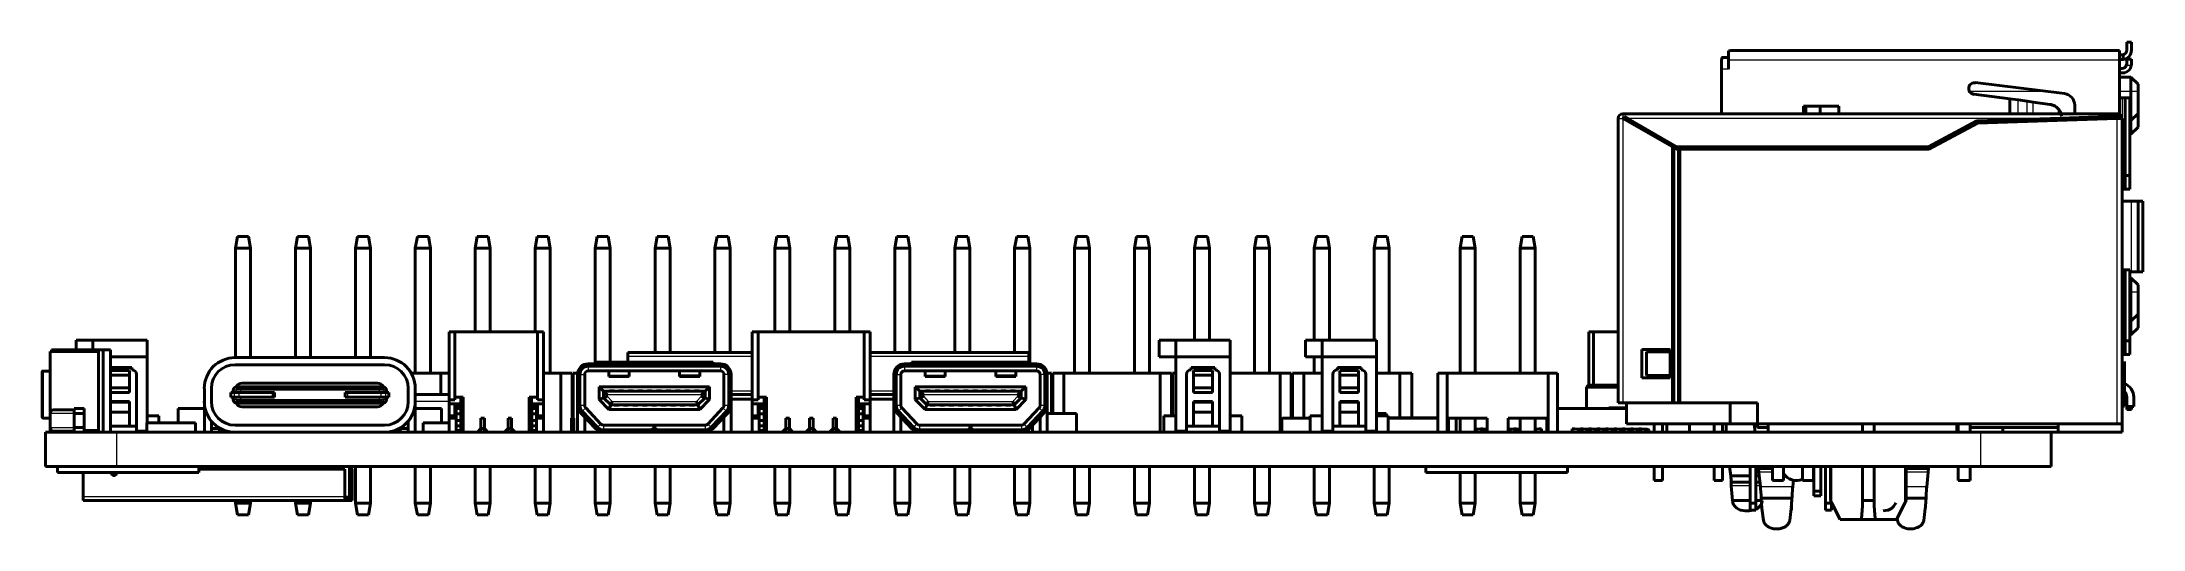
# Model space of a CAD drawing. Header units: inches. Extents: x 7.77 to 11.27, y 3.95 to 4.76.
import ezdxf

# ---------------------------------------------------------------- set-up
doc = ezdxf.new("R2010")
doc.units = ezdxf.units.IN
doc.header["$LTSCALE"] = 0.5
doc.header["$MEASUREMENT"] = 0
doc.layers.add('TANGENT_LINES', color=7, linetype='Continuous', lineweight=15)
doc.layers.add('Visible', color=7, linetype='Continuous', lineweight=40)

msp = doc.modelspace()

# ---------------------------------------------------------------- linework, layer by layer
at = {"layer": 'TANGENT_LINES'}
for p, q in [((10.5832, 4.7156), (10.5714, 4.7156)), ((11.2355, 4.7309), (10.5832, 4.7309)), ((11.2549, 4.7215), (11.2467, 4.7215)), ((11.1136, 4.6785), (10.985, 4.6785)), ((11.0661, 4.6411), (11.0661, 4.6643)), ((11.2544, 4.6785), (11.2355, 4.6785)), ((11.2406, 4.538), (11.2406, 4.6679)), ((11.2662, 4.6785), (11.2544, 4.6785)), ((10.3989, 4.6333), (10.4068, 4.6333)), ((10.4068, 4.6411), (10.4068, 4.6333)), ((10.4068, 4.6333), (10.4068, 4.1589)), ((11.12, 4.6333), (10.4147, 4.6333)), ((11.0661, 4.6276), (11.0661, 4.6315)), ((11.0815, 4.6411), (11.0815, 4.6621)), ((11.0815, 4.6281), (11.0815, 4.632)), ((11.0915, 4.6411), (11.0915, 4.6607)), ((11.0915, 4.6284), (11.0915, 4.6323)), ((11.2316, 4.637), (11.2316, 4.6411)), ((11.2316, 4.1234), (11.2316, 4.633)), ((10.4882, 4.1589), (10.4882, 4.5864)), ((10.5029, 4.5821), (10.5029, 4.1589)), ((11.2406, 4.5152), (11.2406, 4.538)), ((11.2548, 4.4955), (11.2548, 4.3774)), ((11.2406, 4.3805), (11.2406, 4.2624)), ((11.2544, 4.3439), (11.2525, 4.3439)), ((11.2544, 4.3439), (11.2662, 4.3439)), ((11.2406, 4.2624), (11.2406, 4.2396)), ((7.771, 4.2118), (7.771, 4.1331)), ((8.6804, 4.2199), (8.6804, 4.212)), ((8.7464, 4.2365), (8.954, 4.2365)), ((8.9009, 4.2199), (8.9009, 4.212)), ((9.1509, 4.2365), (9.4156, 4.2365)), ((9.208, 4.2199), (9.208, 4.212)), ((9.4284, 4.2199), (9.4284, 4.212)), ((8.0843, 4.1758), (8.0843, 4.1679)), ((8.0883, 4.1797), (8.0881, 4.1797)), ((8.0926, 4.1797), (8.0883, 4.1797)), ((8.0883, 4.1797), (8.0883, 4.1758)), ((8.0895, 4.1758), (8.0895, 4.1679)), ((8.0926, 4.1797), (8.0926, 4.1758)), ((8.1003, 4.1797), (8.0926, 4.1797)), ((8.0972, 4.1758), (8.0972, 4.1679)), ((8.1003, 4.1813), (8.1003, 4.1797)), ((8.1003, 4.1797), (8.1003, 4.1758)), ((8.3314, 4.1797), (8.1003, 4.1797)), ((8.1529, 4.1758), (8.1529, 4.1679)), ((8.2788, 4.1758), (8.2788, 4.1679)), ((8.3314, 4.1813), (8.3314, 4.1797)), ((8.3314, 4.1797), (8.3314, 4.1758)), ((8.3391, 4.1797), (8.3314, 4.1797)), ((8.3345, 4.1758), (8.3345, 4.1679)), ((8.3434, 4.1797), (8.3391, 4.1797)), ((8.3391, 4.1797), (8.3391, 4.1758)), ((8.3422, 4.1758), (8.3422, 4.1679)), ((8.3434, 4.1797), (8.3434, 4.1758)), ((8.3436, 4.1797), (8.3434, 4.1797)), ((8.3474, 4.1758), (8.3474, 4.1679)), ((8.6666, 4.2061), (8.6745, 4.2061)), ((8.7119, 4.1722), (8.7119, 4.1697)), ((8.8694, 4.1722), (8.7119, 4.1722)), ((8.7147, 4.2051), (8.7485, 4.2051)), ((8.7172, 4.1785), (8.7172, 4.1782)), ((8.7221, 4.1785), (8.7221, 4.1782)), ((8.7329, 4.1785), (8.7329, 4.1782)), ((8.7379, 4.1785), (8.7379, 4.1782)), ((8.7487, 4.1785), (8.7487, 4.1782)), ((8.7536, 4.1785), (8.7536, 4.1782)), ((8.7644, 4.1785), (8.7644, 4.1782)), ((8.7694, 4.1785), (8.7694, 4.1782)), ((8.7802, 4.1785), (8.7802, 4.1782)), ((8.7851, 4.1785), (8.7851, 4.1782)), ((8.7959, 4.1785), (8.7959, 4.1782)), ((8.8009, 4.1785), (8.8009, 4.1782)), ((8.8117, 4.1785), (8.8117, 4.1782)), ((8.8166, 4.1785), (8.8166, 4.1782)), ((8.8274, 4.1785), (8.8274, 4.1782)), ((8.8324, 4.1785), (8.8324, 4.1782)), ((8.8666, 4.2051), (8.8328, 4.2051)), ((8.8432, 4.1785), (8.8432, 4.1782)), ((8.8481, 4.1785), (8.8481, 4.1782)), ((8.8589, 4.1785), (8.8589, 4.1782)), ((8.8639, 4.1785), (8.8639, 4.1782)), ((8.8694, 4.1697), (8.8694, 4.1722)), ((8.9147, 4.2061), (8.9068, 4.2061)), ((8.9186, 4.1789), (8.954, 4.1789)), ((9.1509, 4.1789), (9.1903, 4.1789)), ((9.1942, 4.2061), (9.2021, 4.2061)), ((9.3969, 4.1722), (9.2395, 4.1722)), ((9.2395, 4.1722), (9.2395, 4.1697)), ((9.2423, 4.2051), (9.276, 4.2051)), ((9.2447, 4.1785), (9.2447, 4.1782)), ((9.2497, 4.1785), (9.2497, 4.1782)), ((9.2605, 4.1785), (9.2605, 4.1782)), ((9.2654, 4.1785), (9.2654, 4.1782)), ((9.2762, 4.1785), (9.2762, 4.1782)), ((9.2812, 4.1785), (9.2812, 4.1782)), ((9.292, 4.1785), (9.292, 4.1782)), ((9.2969, 4.1785), (9.2969, 4.1782)), ((9.3077, 4.1785), (9.3077, 4.1782)), ((9.3127, 4.1785), (9.3127, 4.1782)), ((9.3235, 4.1785), (9.3235, 4.1782)), ((9.3284, 4.1785), (9.3284, 4.1782)), ((9.3392, 4.1785), (9.3392, 4.1782)), ((9.3442, 4.1785), (9.3442, 4.1782)), ((9.355, 4.1785), (9.355, 4.1782)), ((9.3599, 4.1785), (9.3599, 4.1782)), ((9.3941, 4.2051), (9.3604, 4.2051)), ((9.3707, 4.1785), (9.3707, 4.1782)), ((9.3757, 4.1785), (9.3757, 4.1782)), ((9.3865, 4.1785), (9.3865, 4.1782)), ((9.3914, 4.1785), (9.3914, 4.1782)), ((9.3969, 4.1697), (9.3969, 4.1722)), ((9.4422, 4.2061), (9.4343, 4.2061)), ((7.8229, 4.1411), (7.7825, 4.1411)), ((8.0524, 4.1573), (8.0517, 4.1573)), ((8.0881, 4.164), (8.0883, 4.164)), ((8.0883, 4.1679), (8.0883, 4.164)), ((8.0883, 4.164), (8.0926, 4.164)), ((8.0926, 4.1679), (8.0926, 4.164)), ((8.0926, 4.164), (8.1003, 4.164)), ((8.1003, 4.1679), (8.1003, 4.164)), ((8.1003, 4.164), (8.3314, 4.164)), ((8.1003, 4.164), (8.1003, 4.1624)), ((8.3314, 4.1679), (8.3314, 4.164)), ((8.3314, 4.164), (8.3391, 4.164)), ((8.3314, 4.164), (8.3314, 4.1624)), ((8.3391, 4.1679), (8.3391, 4.164)), ((8.3391, 4.164), (8.3434, 4.164)), ((8.3434, 4.1679), (8.3434, 4.164)), ((8.3434, 4.164), (8.3436, 4.164)), ((8.4481, 4.1608), (8.3918, 4.1608)), ((8.4599, 4.148), (8.4678, 4.148)), ((8.4599, 4.1413), (8.4678, 4.1413)), ((8.4599, 4.1393), (8.4678, 4.1393)), ((8.5938, 4.148), (8.586, 4.148)), ((8.5938, 4.1413), (8.586, 4.1413)), ((8.5938, 4.1393), (8.586, 4.1393)), ((8.6745, 4.1541), (8.6666, 4.1541)), ((8.6761, 4.1501), (8.6704, 4.1446)), ((8.7119, 4.1697), (8.7203, 4.1612)), ((8.7203, 4.1612), (8.861, 4.1612)), ((8.725, 4.1549), (8.725, 4.1553)), ((8.73, 4.1549), (8.73, 4.1553)), ((8.7408, 4.1549), (8.7408, 4.1553)), ((8.7457, 4.1549), (8.7457, 4.1553)), ((8.7565, 4.1549), (8.7565, 4.1553)), ((8.7615, 4.1549), (8.7615, 4.1553)), ((8.7723, 4.1549), (8.7723, 4.1553)), ((8.7772, 4.1549), (8.7772, 4.1553)), ((8.788, 4.1549), (8.788, 4.1553)), ((8.793, 4.1549), (8.793, 4.1553)), ((8.8037, 4.1549), (8.8037, 4.1553)), ((8.8087, 4.1549), (8.8087, 4.1553)), ((8.8195, 4.1549), (8.8195, 4.1553)), ((8.8245, 4.1549), (8.8245, 4.1553)), ((8.8352, 4.1549), (8.8352, 4.1553)), ((8.8402, 4.1549), (8.8402, 4.1553)), ((8.851, 4.1549), (8.851, 4.1553)), ((8.8559, 4.1549), (8.8559, 4.1553)), ((8.861, 4.1612), (8.8694, 4.1697)), ((8.9109, 4.1446), (8.9052, 4.1501)), ((8.9147, 4.1541), (8.9068, 4.1541)), ((8.9658, 4.148), (8.9737, 4.148)), ((8.9658, 4.1413), (8.9737, 4.1413)), ((8.9658, 4.1393), (8.9737, 4.1393)), ((9.1391, 4.148), (9.1312, 4.148)), ((9.1391, 4.1413), (9.1312, 4.1413)), ((9.1391, 4.1393), (9.1312, 4.1393)), ((9.2021, 4.1541), (9.1942, 4.1541)), ((9.2037, 4.1501), (9.198, 4.1446)), ((9.2395, 4.1697), (9.2478, 4.1612)), ((9.2478, 4.1612), (9.3886, 4.1612)), ((9.2526, 4.1549), (9.2526, 4.1553)), ((9.2575, 4.1549), (9.2575, 4.1553)), ((9.2683, 4.1549), (9.2683, 4.1553)), ((9.2733, 4.1549), (9.2733, 4.1553)), ((9.2841, 4.1549), (9.2841, 4.1553)), ((9.289, 4.1549), (9.289, 4.1553)), ((9.2998, 4.1549), (9.2998, 4.1553)), ((9.3048, 4.1549), (9.3048, 4.1553)), ((9.3156, 4.1549), (9.3156, 4.1553)), ((9.3205, 4.1549), (9.3205, 4.1553)), ((9.3313, 4.1549), (9.3313, 4.1553)), ((9.3363, 4.1549), (9.3363, 4.1553)), ((9.3471, 4.1549), (9.3471, 4.1553)), ((9.352, 4.1549), (9.352, 4.1553)), ((9.3628, 4.1549), (9.3628, 4.1553)), ((9.3678, 4.1549), (9.3678, 4.1553)), ((9.3786, 4.1549), (9.3786, 4.1553)), ((9.3835, 4.1549), (9.3835, 4.1553)), ((9.3886, 4.1612), (9.3969, 4.1697)), ((9.4384, 4.1446), (9.4327, 4.1501)), ((9.4422, 4.1541), (9.4343, 4.1541)), ((10.4127, 4.1474), (10.2977, 4.1474)), ((11.2473, 4.1585), (11.2467, 4.1585)), ((7.7825, 4.1175), (7.8229, 4.1175)), ((7.893, 4.1096), (7.893, 4.0526)), ((8.4599, 4.1302), (8.4678, 4.1302)), ((8.4599, 4.1283), (8.4678, 4.1283)), ((8.4599, 4.1215), (8.4678, 4.1215)), ((8.5938, 4.1302), (8.586, 4.1302)), ((8.5938, 4.1283), (8.586, 4.1283)), ((8.5938, 4.1215), (8.586, 4.1215)), ((8.7015, 4.1233), (8.6958, 4.1179)), ((8.7058, 4.1215), (8.7058, 4.1136)), ((8.7843, 4.1136), (8.7843, 4.1096)), ((8.7969, 4.1136), (8.7969, 4.1096)), ((8.8755, 4.1215), (8.8755, 4.1136)), ((8.8798, 4.1233), (8.8855, 4.1179)), ((8.9658, 4.1302), (8.9737, 4.1302)), ((8.9658, 4.1283), (8.9737, 4.1283)), ((8.9658, 4.1215), (8.9737, 4.1215)), ((9.1391, 4.1302), (9.1312, 4.1302)), ((9.1391, 4.1283), (9.1312, 4.1283)), ((9.1391, 4.1215), (9.1312, 4.1215)), ((9.2291, 4.1233), (9.2233, 4.1179)), ((9.2333, 4.1215), (9.2333, 4.1136)), ((9.3119, 4.1136), (9.3119, 4.1096)), ((9.3245, 4.1136), (9.3245, 4.1096)), ((9.4031, 4.1215), (9.4031, 4.1136)), ((9.4074, 4.1233), (9.4131, 4.1179)), ((9.8851, 4.1317), (9.8379, 4.1317)), ((10.0977, 4.1317), (10.0151, 4.1317)), ((10.0186, 4.1335), (10.0186, 4.1333)), ((10.0201, 4.1335), (10.0201, 4.1333)), ((10.0222, 4.1335), (10.0222, 4.1333)), ((10.0246, 4.1335), (10.0246, 4.1333)), ((10.0268, 4.1335), (10.0268, 4.1333)), ((10.0313, 4.1335), (10.0313, 4.1333)), ((10.0355, 4.1335), (10.0355, 4.1333)), ((10.0395, 4.1335), (10.0395, 4.1333)), ((10.0435, 4.1335), (10.0435, 4.1333)), ((10.0454, 4.1335), (10.0454, 4.1333)), ((10.0472, 4.1335), (10.0472, 4.1333)), ((10.0488, 4.1335), (10.0488, 4.1333)), ((10.0505, 4.1335), (10.0505, 4.1333)), ((10.0549, 4.1335), (10.0549, 4.1333)), ((10.0594, 4.1335), (10.0594, 4.1333)), ((10.0641, 4.1335), (10.0641, 4.1333)), ((10.069, 4.1335), (10.069, 4.1333)), ((10.0737, 4.1335), (10.0737, 4.1333)), ((10.0799, 4.1335), (10.0799, 4.1333)), ((10.0862, 4.1335), (10.0862, 4.1333)), ((10.091, 4.1335), (10.091, 4.1333)), ((10.0961, 4.1335), (10.0961, 4.1333)), ((10.1288, 4.1317), (10.1155, 4.1317)), ((10.1644, 4.1145), (10.1603, 4.1145)), ((10.1783, 4.1145), (10.1741, 4.1145)), ((10.22, 4.1145), (10.2159, 4.1145)), ((10.234, 4.1145), (10.2298, 4.1145)), ((10.2618, 4.1145), (10.2603, 4.1145)), ((10.3354, 4.1145), (10.3312, 4.1145)), ((10.3493, 4.1145), (10.3452, 4.1145)), ((10.3633, 4.1145), (10.3591, 4.1145)), ((10.3772, 4.1145), (10.373, 4.1145)), ((10.3911, 4.1145), (10.3869, 4.1145)), ((10.405, 4.1145), (10.4008, 4.1145)), ((10.4189, 4.1145), (10.4148, 4.1145)), ((10.4328, 4.1145), (10.4287, 4.1145)), ((10.4468, 4.1145), (10.4426, 4.1145)), ((11.0032, 4.1096), (11.0032, 4.0526)), ((10.6564, 4.0432), (10.6338, 4.0432)), ((10.7552, 3.9915), (10.7552, 4.0526)), ((10.8773, 3.9915), (10.8773, 4.0526)), ((10.9161, 4.0432), (10.8792, 4.0432)), ((7.8379, 4.0022), (8.2741, 4.0022)), ((8.2859, 4.0002), (8.2859, 3.9955)), ((10.619, 4.0204), (10.5876, 4.0204)), ((10.636, 4.0204), (10.6288, 4.0204)), ((10.6901, 4.0184), (10.6362, 4.0184)), ((10.9137, 4.0184), (10.8792, 4.0184))]:
    msp.add_line(p, q, dxfattribs=at)
for centre, start_param, end_param in [((8.094, 4.1797), 0, 1.570796), ((8.0984, 4.1797), 0, 1.570796), ((8.094, 4.164), 1.570796, 3.141593), ((8.0984, 4.164), 1.570796, 3.141593)]:
    msp.add_ellipse(centre, major_axis=(0, 0.00591), ratio=0.9764, start_param=start_param, end_param=end_param, dxfattribs=at)
at = {"layer": 'TANGENT_LINES', "extrusion": (0, 0, -1)}
for centre, start_param, end_param in [((8.3333, 4.1797), 0, 1.570796), ((8.3376, 4.1797), 0, 1.570796), ((8.3333, 4.164), 1.570796, 3.141593), ((8.3376, 4.164), 1.570796, 3.141593)]:
    msp.add_ellipse(centre, major_axis=(0, 0.00591), ratio=0.9764, start_param=start_param, end_param=end_param, dxfattribs=at)
at = {"layer": 'Visible'}
for p, q in [((10.5832, 4.7353), (10.5713, 4.7353)), ((10.5832, 4.7352), (10.5713, 4.7352)), ((10.5832, 4.7462), (10.5832, 4.7309)), ((10.5871, 4.7467), (11.2355, 4.7467)), ((11.2355, 4.7467), (11.2355, 4.7309)), ((11.2395, 4.7396), (11.2355, 4.7396)), ((11.2355, 4.7396), (11.2355, 4.7317)), ((11.2414, 4.7318), (11.2414, 4.7398)), ((11.2473, 4.7609), (11.2552, 4.7609)), ((11.2473, 4.7474), (11.2473, 4.7609)), ((11.2552, 4.7325), (11.2473, 4.7325)), ((11.2473, 4.7325), (11.2473, 4.7246)), ((11.2552, 4.7609), (11.2552, 4.7474)), ((11.2552, 4.7246), (11.2552, 4.7325)), ((10.5714, 4.7309), (10.5714, 4.7156)), ((10.5714, 4.7156), (10.5714, 4.6411)), ((10.5832, 4.7156), (10.5832, 4.7309)), ((11.2355, 4.7317), (11.2395, 4.7317)), ((11.2355, 4.7309), (11.2355, 4.6401)), ((11.2395, 4.7167), (11.2355, 4.7167)), ((11.2444, 4.7096), (11.2355, 4.7096)), ((11.2544, 4.7021), (11.2355, 4.7021)), ((11.2662, 4.6903), (11.2544, 4.7021)), ((11.2544, 4.6785), (11.2544, 4.7021)), ((11.0525, 4.6662), (10.9924, 4.6736)), ((10.9947, 4.6931), (11.1434, 4.6749)), ((11.0525, 4.6411), (11.0525, 4.6662)), ((11.0525, 4.6411), (11.0525, 4.6662)), ((11.0661, 4.6643), (11.0525, 4.6662)), ((11.0815, 4.6621), (11.0661, 4.6643)), ((11.2355, 4.6679), (11.2406, 4.6679)), ((11.2406, 4.6679), (11.2446, 4.6679)), ((11.2446, 4.6679), (11.2525, 4.6679)), ((11.2446, 4.538), (11.2446, 4.6679)), ((11.2525, 4.538), (11.2525, 4.6679)), ((11.2544, 4.6297), (11.2544, 4.6785)), ((11.2662, 4.6903), (11.2662, 4.6785)), ((11.2662, 4.6785), (11.2662, 4.6415)), ((10.3989, 4.1589), (10.3989, 4.6333)), ((10.4068, 4.6411), (11.2316, 4.6411)), ((10.4088, 4.6367), (10.4068, 4.6333)), ((10.4068, 4.6333), (10.4882, 4.5864)), ((10.4147, 4.6333), (10.4088, 4.6367)), ((10.4966, 4.5861), (10.4147, 4.6333)), ((10.708, 4.6411), (10.708, 4.6541)), ((10.708, 4.6541), (10.767, 4.6541)), ((10.7122, 4.6541), (10.7122, 4.6411)), ((10.7358, 4.6411), (10.7358, 4.6541)), ((10.767, 4.6541), (10.767, 4.6411)), ((10.9972, 4.6292), (10.9164, 4.5861)), ((11.12, 4.6333), (10.9972, 4.6292)), ((10.9982, 4.6253), (11.2316, 4.633)), ((11.0525, 4.6271), (11.0525, 4.631)), ((11.0525, 4.6271), (11.0525, 4.631)), ((11.0915, 4.6607), (11.0815, 4.6621)), ((11.1191, 4.6569), (11.0915, 4.6607)), ((11.2316, 4.637), (11.12, 4.6333)), ((11.1346, 4.6411), (11.1346, 4.6474)), ((11.1346, 4.6298), (11.1346, 4.6338)), ((11.1607, 4.6553), (11.1607, 4.6411)), ((11.1607, 4.6346), (11.1607, 4.6307)), ((11.2384, 4.6372), (11.2316, 4.637)), ((11.2316, 4.633), (11.2395, 4.6333)), ((11.2355, 4.6371), (11.2355, 4.6331)), ((11.2395, 4.6333), (11.2395, 4.1234)), ((11.2544, 4.6297), (11.2525, 4.6297)), ((11.2544, 4.6297), (11.2662, 4.6415)), ((11.2544, 4.6069), (11.2544, 4.6297)), ((11.2662, 4.6415), (11.2662, 4.6187)), ((10.9174, 4.5821), (10.9982, 4.6253)), ((11.2544, 4.6069), (11.2525, 4.6069)), ((11.2544, 4.6069), (11.2662, 4.6187)), ((10.4882, 4.5864), (10.4917, 4.5844)), ((10.4917, 4.5844), (10.4956, 4.5821)), ((10.4917, 4.5844), (10.4917, 4.1589)), ((10.4956, 4.5821), (10.4995, 4.5821)), ((10.9164, 4.5861), (10.4966, 4.5861)), ((10.4995, 4.1589), (10.4995, 4.5821)), ((10.4995, 4.5821), (10.5029, 4.5821)), ((10.5029, 4.5821), (10.9174, 4.5821)), ((10.5714, 4.5861), (10.5714, 4.5821)), ((11.2395, 4.538), (11.2406, 4.538)), ((11.2406, 4.538), (11.2446, 4.538)), ((11.2446, 4.5152), (11.2446, 4.538)), ((11.2446, 4.538), (11.2525, 4.538)), ((11.2525, 4.5152), (11.2525, 4.538)), ((11.2395, 4.5152), (11.2406, 4.5152)), ((11.2548, 4.4955), (11.2395, 4.4955)), ((11.2406, 4.5152), (11.2446, 4.5152)), ((11.2446, 4.5152), (11.2525, 4.5152)), ((11.2666, 4.4955), (11.2548, 4.4955)), ((11.2666, 4.4955), (11.2666, 4.3774)), ((11.2745, 4.4955), (11.2666, 4.4955)), ((11.2745, 4.4955), (11.2745, 4.3774)), ((8.0953, 4.4364), (8.0918, 4.4167)), ((8.0953, 4.4364), (8.1136, 4.4364)), ((8.1136, 4.4364), (8.117, 4.4167)), ((8.1953, 4.4364), (8.1918, 4.4167)), ((8.1953, 4.4364), (8.2136, 4.4364)), ((8.2136, 4.4364), (8.217, 4.4167)), ((8.2953, 4.4364), (8.2918, 4.4167)), ((8.2953, 4.4364), (8.3136, 4.4364)), ((8.3136, 4.4364), (8.317, 4.4167)), ((8.3953, 4.4364), (8.3918, 4.4167)), ((8.3953, 4.4364), (8.4136, 4.4364)), ((8.4136, 4.4364), (8.417, 4.4167)), ((8.4953, 4.4364), (8.4918, 4.4167)), ((8.4953, 4.4364), (8.5136, 4.4364)), ((8.5136, 4.4364), (8.517, 4.4167)), ((8.5953, 4.4364), (8.5918, 4.4167)), ((8.5953, 4.4364), (8.6136, 4.4364)), ((8.6136, 4.4364), (8.617, 4.4167)), ((8.6953, 4.4364), (8.6918, 4.4167)), ((8.6953, 4.4364), (8.7136, 4.4364)), ((8.7136, 4.4364), (8.717, 4.4167)), ((8.7953, 4.4364), (8.7918, 4.4167)), ((8.7953, 4.4364), (8.8136, 4.4364)), ((8.8136, 4.4364), (8.817, 4.4167)), ((8.8953, 4.4364), (8.8918, 4.4167)), ((8.8953, 4.4364), (8.9136, 4.4364)), ((8.9136, 4.4364), (8.917, 4.4167)), ((8.9953, 4.4364), (8.9918, 4.4167)), ((8.9953, 4.4364), (9.0136, 4.4364)), ((9.0136, 4.4364), (9.017, 4.4167)), ((9.0953, 4.4364), (9.0918, 4.4167)), ((9.0953, 4.4364), (9.1136, 4.4364)), ((9.1136, 4.4364), (9.117, 4.4167)), ((9.1953, 4.4364), (9.1918, 4.4167)), ((9.1953, 4.4364), (9.2136, 4.4364)), ((9.2136, 4.4364), (9.217, 4.4167)), ((9.2953, 4.4364), (9.2918, 4.4167)), ((9.2953, 4.4364), (9.3136, 4.4364)), ((9.3136, 4.4364), (9.317, 4.4167)), ((9.3953, 4.4364), (9.3918, 4.4167)), ((9.3953, 4.4364), (9.4136, 4.4364)), ((9.4136, 4.4364), (9.417, 4.4167)), ((9.4953, 4.4364), (9.4918, 4.4167)), ((9.4953, 4.4364), (9.5136, 4.4364)), ((9.5136, 4.4364), (9.517, 4.4167)), ((9.5953, 4.4364), (9.5918, 4.4167)), ((9.5953, 4.4364), (9.6136, 4.4364)), ((9.6136, 4.4364), (9.617, 4.4167)), ((9.6953, 4.4364), (9.6918, 4.4167)), ((9.6953, 4.4364), (9.7136, 4.4364)), ((9.7136, 4.4364), (9.717, 4.4167)), ((9.7953, 4.4364), (9.7918, 4.4167)), ((9.7953, 4.4364), (9.8136, 4.4364)), ((9.8136, 4.4364), (9.817, 4.4167)), ((9.8953, 4.4364), (9.8918, 4.4167)), ((9.8953, 4.4364), (9.9136, 4.4364)), ((9.9136, 4.4364), (9.917, 4.4167)), ((9.9953, 4.4364), (9.9918, 4.4167)), ((9.9953, 4.4364), (10.0136, 4.4364)), ((10.0136, 4.4364), (10.017, 4.4167)), ((10.1386, 4.4364), (10.1351, 4.4167)), ((10.1386, 4.4364), (10.1569, 4.4364)), ((10.1569, 4.4364), (10.1603, 4.4167)), ((10.2386, 4.4364), (10.2351, 4.4167)), ((10.2386, 4.4364), (10.2569, 4.4364)), ((10.2569, 4.4364), (10.2603, 4.4167)), ((8.0918, 4.4167), (8.117, 4.4167)), ((8.0918, 4.4167), (8.0918, 4.2341)), ((8.117, 4.4167), (8.117, 4.2341)), ((8.1918, 4.4167), (8.217, 4.4167)), ((8.1918, 4.4167), (8.1918, 4.2341)), ((8.217, 4.4167), (8.217, 4.2341)), ((8.2918, 4.4167), (8.317, 4.4167)), ((8.2918, 4.4167), (8.2918, 4.2341)), ((8.317, 4.4167), (8.317, 4.2341)), ((8.3918, 4.4167), (8.417, 4.4167)), ((8.3918, 4.4167), (8.3918, 4.2081)), ((8.417, 4.4167), (8.417, 4.2081)), ((8.4918, 4.4167), (8.517, 4.4167)), ((8.4918, 4.4167), (8.4918, 4.277)), ((8.517, 4.4167), (8.517, 4.277)), ((8.5918, 4.4167), (8.617, 4.4167)), ((8.5918, 4.4167), (8.5918, 4.277)), ((8.617, 4.4167), (8.617, 4.2081)), ((8.6918, 4.4167), (8.717, 4.4167)), ((8.6918, 4.4167), (8.6918, 4.2238)), ((8.717, 4.4167), (8.717, 4.2266)), ((8.7918, 4.4167), (8.817, 4.4167)), ((8.7918, 4.4167), (8.7918, 4.2427)), ((8.817, 4.4167), (8.817, 4.2427)), ((8.8918, 4.4167), (8.917, 4.4167)), ((8.8918, 4.4167), (8.8918, 4.2427)), ((8.917, 4.4167), (8.917, 4.2427)), ((8.9918, 4.4167), (9.017, 4.4167)), ((8.9918, 4.4167), (8.9918, 4.277)), ((9.017, 4.4167), (9.017, 4.277)), ((9.0918, 4.4167), (9.117, 4.4167)), ((9.0918, 4.4167), (9.0918, 4.277)), ((9.117, 4.4167), (9.117, 4.277)), ((9.1918, 4.4167), (9.217, 4.4167)), ((9.1918, 4.4167), (9.1918, 4.2427)), ((9.217, 4.4167), (9.217, 4.2427)), ((9.2918, 4.4167), (9.317, 4.4167)), ((9.2918, 4.4167), (9.2918, 4.2427)), ((9.317, 4.4167), (9.317, 4.2427)), ((9.3918, 4.4167), (9.417, 4.4167)), ((9.3918, 4.4167), (9.3918, 4.2427)), ((9.417, 4.4167), (9.417, 4.2238)), ((9.4918, 4.4167), (9.517, 4.4167)), ((9.4918, 4.4167), (9.4918, 4.2081)), ((9.517, 4.4167), (9.517, 4.2081)), ((9.5918, 4.4167), (9.617, 4.4167)), ((9.5918, 4.4167), (9.5918, 4.2081)), ((9.617, 4.4167), (9.617, 4.2081)), ((9.6918, 4.4167), (9.717, 4.4167)), ((9.6918, 4.4167), (9.6918, 4.2632)), ((9.717, 4.4167), (9.717, 4.2632)), ((9.7918, 4.4167), (9.817, 4.4167)), ((9.7918, 4.4167), (9.7918, 4.2081)), ((9.817, 4.4167), (9.817, 4.2081)), ((9.8918, 4.4167), (9.917, 4.4167)), ((9.8918, 4.4167), (9.8918, 4.2632)), ((9.917, 4.4167), (9.917, 4.2632)), ((9.9918, 4.4167), (10.017, 4.4167)), ((9.9918, 4.4167), (9.9918, 4.2632)), ((10.017, 4.4167), (10.017, 4.2081)), ((10.1351, 4.4167), (10.1603, 4.4167)), ((10.1351, 4.4167), (10.1351, 4.2081)), ((10.1603, 4.4167), (10.1603, 4.2081)), ((10.2351, 4.4167), (10.2603, 4.4167)), ((10.2351, 4.4167), (10.2351, 4.2081)), ((10.2603, 4.4167), (10.2603, 4.2081)), ((11.2395, 4.3805), (11.2406, 4.3805)), ((11.2406, 4.3805), (11.2446, 4.3805)), ((11.2446, 4.3805), (11.2525, 4.3805)), ((11.2446, 4.3805), (11.2446, 4.2624)), ((11.2525, 4.3805), (11.2525, 4.2624)), ((11.2525, 4.3774), (11.2548, 4.3774)), ((11.2544, 4.3675), (11.2525, 4.3675)), ((11.2544, 4.3675), (11.2662, 4.3557)), ((11.2544, 4.3439), (11.2544, 4.3675)), ((11.2548, 4.3774), (11.2666, 4.3774)), ((11.2662, 4.3557), (11.2662, 4.3439)), ((11.2666, 4.3774), (11.2745, 4.3774)), ((11.2544, 4.2951), (11.2544, 4.3439)), ((11.2662, 4.3439), (11.2662, 4.3069)), ((8.4481, 4.277), (8.458, 4.277)), ((8.4481, 4.277), (8.4481, 4.1637)), ((8.458, 4.277), (8.5958, 4.277)), ((8.458, 4.277), (8.458, 4.1683)), ((8.5958, 4.277), (8.6056, 4.277)), ((8.5958, 4.1683), (8.5958, 4.277)), ((8.6056, 4.1637), (8.6056, 4.277)), ((8.954, 4.277), (8.954, 4.1637)), ((8.954, 4.277), (8.9639, 4.277)), ((8.9639, 4.277), (9.141, 4.277)), ((8.9639, 4.277), (8.9639, 4.1683)), ((9.141, 4.1683), (9.141, 4.277)), ((9.141, 4.277), (9.1509, 4.277)), ((9.1509, 4.1637), (9.1509, 4.277)), ((10.3576, 4.277), (10.3497, 4.277)), ((10.3497, 4.1884), (10.3497, 4.277)), ((10.3576, 4.277), (10.3989, 4.277)), ((10.3576, 4.1884), (10.3576, 4.277)), ((11.2544, 4.2951), (11.2525, 4.2951)), ((11.2544, 4.2951), (11.2662, 4.3069)), ((11.2544, 4.2722), (11.2544, 4.2951)), ((11.2544, 4.2722), (11.2662, 4.284)), ((11.2662, 4.3069), (11.2662, 4.284)), ((7.7828, 4.2445), (7.8635, 4.2445)), ((7.7828, 4.143), (7.7828, 4.2445)), ((7.7847, 4.2474), (7.7847, 4.2445)), ((7.7847, 4.2474), (7.871, 4.2474)), ((7.8261, 4.2632), (7.8536, 4.2632)), ((7.8261, 4.2632), (7.8261, 4.2474)), ((7.8536, 4.2632), (7.9442, 4.2632)), ((7.8536, 4.2632), (7.8536, 4.2474)), ((7.8635, 4.2445), (7.8635, 4.1126)), ((7.8832, 4.2474), (7.871, 4.2474)), ((7.871, 4.1096), (7.871, 4.2474)), ((7.8832, 4.1096), (7.8832, 4.2474)), ((7.9442, 4.2632), (7.9442, 4.2356)), ((8.7464, 4.2427), (8.954, 4.2427)), ((8.7464, 4.2365), (8.7464, 4.2427)), ((9.1509, 4.2427), (9.4156, 4.2427)), ((9.4156, 4.2365), (9.4156, 4.2427)), ((9.6332, 4.2632), (9.6607, 4.2632)), ((9.6332, 4.2632), (9.6332, 4.2356)), ((9.6607, 4.2632), (9.7513, 4.2632)), ((9.6607, 4.2632), (9.6607, 4.2356)), ((9.7513, 4.2632), (9.7513, 4.2356)), ((9.8773, 4.2632), (9.9048, 4.2632)), ((9.8773, 4.2632), (9.8773, 4.2356)), ((9.9048, 4.2632), (9.9954, 4.2632)), ((9.9048, 4.2632), (9.9048, 4.2356)), ((9.9954, 4.2632), (9.9954, 4.2356)), ((10.4383, 4.2003), (10.4383, 4.2476)), ((10.4383, 4.2476), (10.4855, 4.2476)), ((10.4855, 4.2436), (10.4462, 4.2436)), ((10.4462, 4.2436), (10.4462, 4.2043)), ((10.4855, 4.2476), (10.4855, 4.2003)), ((10.4855, 4.2436), (10.4855, 4.2043)), ((11.2395, 4.2624), (11.2406, 4.2624)), ((11.2406, 4.2624), (11.2446, 4.2624)), ((11.2446, 4.2624), (11.2446, 4.2396)), ((11.2446, 4.2624), (11.2525, 4.2624)), ((11.2544, 4.2722), (11.2525, 4.2722)), ((11.2525, 4.2624), (11.2525, 4.2396)), ((7.769, 4.1351), (7.769, 4.2099)), ((7.7828, 4.2118), (7.771, 4.2118)), ((7.8832, 4.2356), (7.9442, 4.2356)), ((7.9186, 4.2174), (7.8832, 4.2174)), ((7.8832, 4.2128), (7.9147, 4.2128)), ((7.9147, 4.2128), (7.9147, 4.2049)), ((7.9186, 4.214), (7.9186, 4.2174)), ((7.9442, 4.2356), (7.9442, 4.1254)), ((8.3406, 4.2341), (8.091, 4.2341)), ((8.3406, 4.2222), (8.091, 4.2222)), ((8.3852, 4.2081), (8.4347, 4.2081)), ((8.4347, 4.2081), (8.4481, 4.2081)), ((8.4347, 4.1726), (8.4347, 4.2081)), ((8.6056, 4.2081), (8.6347, 4.2081)), ((8.6347, 4.2081), (8.6534, 4.2081)), ((8.6347, 4.1096), (8.6347, 4.2081)), ((8.6534, 4.2081), (8.6534, 4.1333)), ((8.6554, 4.2081), (8.6628, 4.2081)), ((8.6554, 4.1333), (8.6554, 4.2081)), ((8.9009, 4.2238), (8.6804, 4.2238)), ((8.6804, 4.2199), (8.9009, 4.2199)), ((8.9009, 4.212), (8.6804, 4.212)), ((8.6922, 4.2266), (8.8891, 4.2266)), ((8.6922, 4.2266), (8.6922, 4.2238)), ((8.7147, 4.2107), (8.7147, 4.212)), ((8.7147, 4.2107), (8.7147, 4.2051)), ((8.7464, 4.2266), (8.7464, 4.2365)), ((8.7485, 4.2107), (8.7485, 4.212)), ((8.7485, 4.2051), (8.7485, 4.2107)), ((8.8328, 4.2107), (8.8328, 4.212)), ((8.8328, 4.2107), (8.8328, 4.2051)), ((8.8666, 4.2107), (8.8666, 4.212)), ((8.8666, 4.2051), (8.8666, 4.2107)), ((8.8891, 4.2266), (8.8891, 4.2238)), ((9.4284, 4.2238), (9.208, 4.2238)), ((9.208, 4.2199), (9.4284, 4.2199)), ((9.4284, 4.212), (9.208, 4.212)), ((9.2198, 4.2266), (9.4166, 4.2266)), ((9.2198, 4.2266), (9.2198, 4.2238)), ((9.2423, 4.2107), (9.2423, 4.212)), ((9.2423, 4.2107), (9.2423, 4.2051)), ((9.276, 4.2107), (9.276, 4.212)), ((9.276, 4.2051), (9.276, 4.2107)), ((9.3604, 4.2107), (9.3604, 4.212)), ((9.3604, 4.2107), (9.3604, 4.2051)), ((9.3941, 4.2107), (9.3941, 4.212)), ((9.3941, 4.2051), (9.3941, 4.2107)), ((9.4156, 4.2266), (9.4156, 4.2365)), ((9.4166, 4.2266), (9.4166, 4.2238)), ((9.4461, 4.2081), (9.4534, 4.2081)), ((9.4534, 4.2081), (9.4534, 4.1411)), ((9.4554, 4.1411), (9.4554, 4.2081)), ((9.4554, 4.2081), (9.4741, 4.2081)), ((9.4741, 4.2081), (9.6347, 4.2081)), ((9.4741, 4.1411), (9.4741, 4.2081)), ((9.6332, 4.2356), (9.6607, 4.2356)), ((9.6347, 4.2081), (9.6534, 4.2081)), ((9.6347, 4.1096), (9.6347, 4.2081)), ((9.6534, 4.2081), (9.6534, 4.1372)), ((9.6554, 4.1372), (9.6554, 4.2081)), ((9.6554, 4.2081), (9.6607, 4.2081)), ((9.6607, 4.2356), (9.6607, 4.1116)), ((9.6607, 4.2356), (9.7513, 4.2356)), ((9.6863, 4.2174), (9.6863, 4.214)), ((9.7257, 4.2174), (9.6863, 4.2174)), ((9.6903, 4.2128), (9.7218, 4.2128)), ((9.6903, 4.2049), (9.6903, 4.2128)), ((9.7218, 4.2128), (9.7218, 4.2049)), ((9.7257, 4.214), (9.7257, 4.2174)), ((9.7513, 4.2356), (9.7513, 4.1116)), ((9.7513, 4.2081), (9.8347, 4.2081)), ((9.8347, 4.1096), (9.8347, 4.2081)), ((9.8347, 4.2081), (9.8534, 4.2081)), ((9.8534, 4.2081), (9.8534, 4.1333)), ((9.8554, 4.1333), (9.8554, 4.2081)), ((9.8554, 4.2081), (9.8741, 4.2081)), ((9.8741, 4.2081), (9.9048, 4.2081)), ((9.8741, 4.1333), (9.8741, 4.2081)), ((9.8773, 4.2356), (9.9048, 4.2356)), ((9.8918, 4.2356), (9.8918, 4.2081)), ((9.9048, 4.2356), (9.9048, 4.1116)), ((9.9048, 4.2356), (9.9954, 4.2356)), ((9.9304, 4.2174), (9.9304, 4.214)), ((9.9698, 4.2174), (9.9304, 4.2174)), ((9.9343, 4.2128), (9.9658, 4.2128)), ((9.9343, 4.2049), (9.9343, 4.2128)), ((9.9658, 4.2128), (9.9658, 4.2049)), ((9.9698, 4.214), (9.9698, 4.2174)), ((9.9954, 4.2356), (9.9954, 4.1116)), ((9.9954, 4.2081), (10.0347, 4.2081)), ((10.0347, 4.1335), (10.0347, 4.2081)), ((10.0347, 4.2081), (10.0544, 4.2081)), ((10.0544, 4.1335), (10.0544, 4.2081)), ((10.0977, 4.2081), (10.1135, 4.2081)), ((10.0977, 4.1096), (10.0977, 4.2081)), ((10.1135, 4.2081), (10.282, 4.2081)), ((10.1135, 4.1096), (10.1135, 4.2081)), ((10.282, 4.2081), (10.2977, 4.2081)), ((10.282, 4.1096), (10.282, 4.2081)), ((10.2977, 4.1096), (10.2977, 4.2081)), ((11.2395, 4.2396), (11.2406, 4.2396)), ((11.2406, 4.2396), (11.2446, 4.2396)), ((11.2434, 4.2278), (11.2434, 4.153)), ((11.2446, 4.2396), (11.2525, 4.2396)), ((7.9147, 4.2049), (7.8832, 4.2049)), ((7.8832, 4.1837), (7.9147, 4.1837)), ((7.9147, 4.1758), (7.8832, 4.1758)), ((7.9147, 4.1837), (7.9147, 4.2049)), ((7.9147, 4.1837), (7.9147, 4.1758)), ((7.9265, 4.1116), (7.9265, 4.2061)), ((8.0399, 4.1829), (8.0399, 4.1608)), ((8.0517, 4.1829), (8.0517, 4.1608)), ((8.0842, 4.1758), (8.0842, 4.1679)), ((8.0842, 4.1758), (8.0843, 4.1758)), ((8.0843, 4.1758), (8.0895, 4.1758)), ((8.0881, 4.1797), (8.0881, 4.1758)), ((8.0895, 4.1758), (8.0972, 4.1758)), ((8.094, 4.1856), (8.0984, 4.1856)), ((8.0972, 4.1758), (8.1529, 4.1758)), ((8.0984, 4.1856), (8.0992, 4.1856)), ((8.3325, 4.1856), (8.0992, 4.1856)), ((8.1003, 4.1813), (8.3314, 4.1813)), ((8.3286, 4.1915), (8.103, 4.1915)), ((8.1529, 4.1758), (8.1568, 4.1758)), ((8.1568, 4.1758), (8.1568, 4.1679)), ((8.2749, 4.1758), (8.2749, 4.1679)), ((8.2749, 4.1758), (8.2788, 4.1758)), ((8.2788, 4.1758), (8.3345, 4.1758)), ((8.3325, 4.1856), (8.3333, 4.1856)), ((8.3333, 4.1856), (8.3376, 4.1856)), ((8.3345, 4.1758), (8.3422, 4.1758)), ((8.3422, 4.1758), (8.3474, 4.1758)), ((8.3436, 4.1797), (8.3436, 4.1758)), ((8.3474, 4.1758), (8.3475, 4.1758)), ((8.3475, 4.1758), (8.3475, 4.1679)), ((8.38, 4.1608), (8.38, 4.1829)), ((8.3918, 4.1608), (8.3918, 4.1829)), ((8.3918, 4.1726), (8.4481, 4.1726)), ((8.6627, 4.2061), (8.6627, 4.1541)), ((8.6666, 4.1541), (8.6666, 4.2061)), ((8.6745, 4.2061), (8.6745, 4.1541)), ((8.6985, 4.1642), (8.6985, 4.1856)), ((8.6985, 4.1856), (8.706, 4.1782)), ((8.6985, 4.1856), (8.8828, 4.1856)), ((8.706, 4.1672), (8.706, 4.1782)), ((8.706, 4.1782), (8.8753, 4.1782)), ((8.7119, 4.1722), (8.706, 4.1782)), ((8.7147, 4.2051), (8.7147, 4.2025)), ((8.7147, 4.2025), (8.7485, 4.2025)), ((8.7157, 4.1785), (8.7157, 4.1782)), ((8.7236, 4.1785), (8.7157, 4.1785)), ((8.7157, 4.1785), (8.7157, 4.1785)), ((8.7173, 4.1784), (8.7173, 4.1785)), ((8.7173, 4.1784), (8.7173, 4.1782)), ((8.722, 4.1784), (8.7173, 4.1784)), ((8.722, 4.1785), (8.722, 4.1784)), ((8.722, 4.1784), (8.722, 4.1782)), ((8.7236, 4.1785), (8.7236, 4.1782)), ((8.7236, 4.1785), (8.7236, 4.1785)), ((8.7315, 4.1785), (8.7315, 4.1782)), ((8.7393, 4.1785), (8.7315, 4.1785)), ((8.7315, 4.1785), (8.7315, 4.1785)), ((8.733, 4.1784), (8.733, 4.1785)), ((8.733, 4.1784), (8.733, 4.1782)), ((8.7378, 4.1784), (8.733, 4.1784)), ((8.7378, 4.1785), (8.7378, 4.1784)), ((8.7378, 4.1784), (8.7378, 4.1782)), ((8.7393, 4.1785), (8.7393, 4.1782)), ((8.7393, 4.1785), (8.7393, 4.1785)), ((8.7472, 4.1785), (8.7472, 4.1782)), ((8.7551, 4.1785), (8.7472, 4.1785)), ((8.7472, 4.1785), (8.7472, 4.1785)), ((8.7485, 4.2025), (8.7485, 4.2051)), ((8.7488, 4.1784), (8.7488, 4.1785)), ((8.7535, 4.1784), (8.7488, 4.1784)), ((8.7488, 4.1784), (8.7488, 4.1782)), ((8.7535, 4.1785), (8.7535, 4.1784)), ((8.7535, 4.1784), (8.7535, 4.1782)), ((8.7551, 4.1785), (8.7551, 4.1782)), ((8.7551, 4.1785), (8.7551, 4.1785)), ((8.763, 4.1785), (8.763, 4.1782)), ((8.7708, 4.1785), (8.763, 4.1785)), ((8.763, 4.1785), (8.763, 4.1785)), ((8.7645, 4.1784), (8.7645, 4.1785)), ((8.7645, 4.1784), (8.7645, 4.1782)), ((8.7693, 4.1784), (8.7645, 4.1784)), ((8.7693, 4.1785), (8.7693, 4.1784)), ((8.7693, 4.1784), (8.7693, 4.1782)), ((8.7708, 4.1785), (8.7708, 4.1782)), ((8.7708, 4.1785), (8.7708, 4.1785)), ((8.7787, 4.1785), (8.7787, 4.1782)), ((8.7866, 4.1785), (8.7787, 4.1785)), ((8.7787, 4.1785), (8.7787, 4.1785)), ((8.7803, 4.1784), (8.7803, 4.1785)), ((8.785, 4.1784), (8.7803, 4.1784)), ((8.7803, 4.1784), (8.7803, 4.1782)), ((8.785, 4.1785), (8.785, 4.1784)), ((8.785, 4.1784), (8.785, 4.1782)), ((8.7866, 4.1785), (8.7866, 4.1782)), ((8.7866, 4.1785), (8.7866, 4.1785)), ((8.7945, 4.1785), (8.7945, 4.1782)), ((8.8023, 4.1785), (8.7945, 4.1785)), ((8.7945, 4.1785), (8.7945, 4.1785)), ((8.796, 4.1784), (8.796, 4.1785)), ((8.796, 4.1784), (8.796, 4.1782)), ((8.8008, 4.1784), (8.796, 4.1784)), ((8.8008, 4.1785), (8.8008, 4.1784)), ((8.8008, 4.1784), (8.8008, 4.1782)), ((8.8023, 4.1785), (8.8023, 4.1782)), ((8.8023, 4.1785), (8.8023, 4.1785)), ((8.8102, 4.1785), (8.8102, 4.1782)), ((8.8181, 4.1785), (8.8102, 4.1785)), ((8.8102, 4.1785), (8.8102, 4.1785)), ((8.8118, 4.1784), (8.8118, 4.1785)), ((8.8165, 4.1784), (8.8118, 4.1784)), ((8.8118, 4.1784), (8.8118, 4.1782)), ((8.8165, 4.1785), (8.8165, 4.1784)), ((8.8165, 4.1784), (8.8165, 4.1782)), ((8.8181, 4.1785), (8.8181, 4.1782)), ((8.8181, 4.1785), (8.8181, 4.1785)), ((8.8259, 4.1785), (8.8259, 4.1782)), ((8.8338, 4.1785), (8.8259, 4.1785)), ((8.8259, 4.1785), (8.8259, 4.1785)), ((8.8275, 4.1784), (8.8275, 4.1785)), ((8.8322, 4.1784), (8.8275, 4.1784)), ((8.8275, 4.1784), (8.8275, 4.1782)), ((8.8322, 4.1785), (8.8322, 4.1784)), ((8.8322, 4.1784), (8.8322, 4.1782)), ((8.8328, 4.2051), (8.8328, 4.2025)), ((8.8328, 4.2025), (8.8666, 4.2025)), ((8.8338, 4.1785), (8.8338, 4.1782)), ((8.8338, 4.1785), (8.8338, 4.1785)), ((8.8417, 4.1785), (8.8417, 4.1782)), ((8.8496, 4.1785), (8.8417, 4.1785)), ((8.8417, 4.1785), (8.8417, 4.1785)), ((8.8433, 4.1784), (8.8433, 4.1785)), ((8.848, 4.1784), (8.8433, 4.1784)), ((8.8433, 4.1784), (8.8433, 4.1782)), ((8.848, 4.1785), (8.848, 4.1784)), ((8.848, 4.1784), (8.848, 4.1782)), ((8.8496, 4.1785), (8.8496, 4.1782)), ((8.8496, 4.1785), (8.8496, 4.1785)), ((8.8653, 4.1785), (8.8574, 4.1785)), ((8.8574, 4.1785), (8.8574, 4.1782)), ((8.8574, 4.1785), (8.8574, 4.1785)), ((8.859, 4.1784), (8.859, 4.1785)), ((8.8637, 4.1784), (8.859, 4.1784)), ((8.859, 4.1784), (8.859, 4.1782)), ((8.8637, 4.1785), (8.8637, 4.1784)), ((8.8637, 4.1784), (8.8637, 4.1782)), ((8.8653, 4.1785), (8.8653, 4.1782)), ((8.8653, 4.1785), (8.8653, 4.1785)), ((8.8666, 4.2025), (8.8666, 4.2051)), ((8.8694, 4.1722), (8.8753, 4.1782)), ((8.8828, 4.1856), (8.8753, 4.1782)), ((8.8753, 4.1782), (8.8753, 4.1672)), ((8.8828, 4.1856), (8.8828, 4.1642)), ((8.9068, 4.1541), (8.9068, 4.2061)), ((8.9147, 4.2061), (8.9147, 4.1541)), ((8.9186, 4.1541), (8.9186, 4.2061)), ((8.9186, 4.1726), (8.954, 4.1726)), ((9.1509, 4.1726), (9.1903, 4.1726)), ((9.1903, 4.2061), (9.1903, 4.1541)), ((9.1942, 4.1541), (9.1942, 4.2061)), ((9.2021, 4.2061), (9.2021, 4.1541)), ((9.2261, 4.1642), (9.2261, 4.1856)), ((9.2261, 4.1856), (9.2336, 4.1782)), ((9.2261, 4.1856), (9.4103, 4.1856)), ((9.2336, 4.1672), (9.2336, 4.1782)), ((9.2336, 4.1782), (9.4029, 4.1782)), ((9.2395, 4.1722), (9.2336, 4.1782)), ((9.2423, 4.2051), (9.2423, 4.2025)), ((9.2423, 4.2025), (9.276, 4.2025)), ((9.2433, 4.1785), (9.2433, 4.1782)), ((9.2511, 4.1785), (9.2433, 4.1785)), ((9.2433, 4.1785), (9.2433, 4.1785)), ((9.2448, 4.1784), (9.2448, 4.1785)), ((9.2448, 4.1784), (9.2448, 4.1782)), ((9.2496, 4.1784), (9.2448, 4.1784)), ((9.2496, 4.1785), (9.2496, 4.1784)), ((9.2496, 4.1784), (9.2496, 4.1782)), ((9.2511, 4.1785), (9.2511, 4.1782)), ((9.2511, 4.1785), (9.2511, 4.1785)), ((9.259, 4.1785), (9.259, 4.1782)), ((9.2669, 4.1785), (9.259, 4.1785)), ((9.259, 4.1785), (9.259, 4.1785)), ((9.2606, 4.1784), (9.2606, 4.1785)), ((9.2606, 4.1784), (9.2606, 4.1782)), ((9.2653, 4.1784), (9.2606, 4.1784)), ((9.2653, 4.1785), (9.2653, 4.1784)), ((9.2653, 4.1784), (9.2653, 4.1782)), ((9.2669, 4.1785), (9.2669, 4.1782)), ((9.2669, 4.1785), (9.2669, 4.1785)), ((9.2748, 4.1785), (9.2748, 4.1782)), ((9.2826, 4.1785), (9.2748, 4.1785)), ((9.2748, 4.1785), (9.2748, 4.1785)), ((9.276, 4.2025), (9.276, 4.2051)), ((9.2763, 4.1784), (9.2763, 4.1785)), ((9.2811, 4.1784), (9.2763, 4.1784)), ((9.2763, 4.1784), (9.2763, 4.1782)), ((9.2811, 4.1785), (9.2811, 4.1784)), ((9.2811, 4.1784), (9.2811, 4.1782)), ((9.2826, 4.1785), (9.2826, 4.1782)), ((9.2826, 4.1785), (9.2826, 4.1785)), ((9.2905, 4.1785), (9.2905, 4.1782)), ((9.2984, 4.1785), (9.2905, 4.1785)), ((9.2905, 4.1785), (9.2905, 4.1785)), ((9.2921, 4.1784), (9.2921, 4.1785)), ((9.2921, 4.1784), (9.2921, 4.1782)), ((9.2968, 4.1784), (9.2921, 4.1784)), ((9.2968, 4.1785), (9.2968, 4.1784)), ((9.2968, 4.1784), (9.2968, 4.1782)), ((9.2984, 4.1785), (9.2984, 4.1782)), ((9.2984, 4.1785), (9.2984, 4.1785)), ((9.3063, 4.1785), (9.3063, 4.1782)), ((9.3141, 4.1785), (9.3063, 4.1785)), ((9.3063, 4.1785), (9.3063, 4.1785)), ((9.3078, 4.1784), (9.3078, 4.1785)), ((9.3126, 4.1784), (9.3078, 4.1784)), ((9.3078, 4.1784), (9.3078, 4.1782)), ((9.3126, 4.1785), (9.3126, 4.1784)), ((9.3126, 4.1784), (9.3126, 4.1782)), ((9.3141, 4.1785), (9.3141, 4.1782)), ((9.3141, 4.1785), (9.3141, 4.1785)), ((9.322, 4.1785), (9.322, 4.1782)), ((9.3299, 4.1785), (9.322, 4.1785)), ((9.322, 4.1785), (9.322, 4.1785)), ((9.3236, 4.1784), (9.3236, 4.1785)), ((9.3236, 4.1784), (9.3236, 4.1782)), ((9.3283, 4.1784), (9.3236, 4.1784)), ((9.3283, 4.1785), (9.3283, 4.1784)), ((9.3283, 4.1784), (9.3283, 4.1782)), ((9.3299, 4.1785), (9.3299, 4.1782)), ((9.3299, 4.1785), (9.3299, 4.1785)), ((9.3378, 4.1785), (9.3378, 4.1782)), ((9.3456, 4.1785), (9.3378, 4.1785)), ((9.3378, 4.1785), (9.3378, 4.1785)), ((9.3393, 4.1784), (9.3393, 4.1785)), ((9.3441, 4.1784), (9.3393, 4.1784)), ((9.3393, 4.1784), (9.3393, 4.1782)), ((9.3441, 4.1785), (9.3441, 4.1784)), ((9.3441, 4.1784), (9.3441, 4.1782)), ((9.3456, 4.1785), (9.3456, 4.1782)), ((9.3456, 4.1785), (9.3456, 4.1785)), ((9.3535, 4.1785), (9.3535, 4.1782)), ((9.3614, 4.1785), (9.3535, 4.1785)), ((9.3535, 4.1785), (9.3535, 4.1785)), ((9.3551, 4.1784), (9.3551, 4.1785)), ((9.3598, 4.1784), (9.3551, 4.1784)), ((9.3551, 4.1784), (9.3551, 4.1782)), ((9.3598, 4.1785), (9.3598, 4.1784)), ((9.3598, 4.1784), (9.3598, 4.1782)), ((9.3604, 4.2051), (9.3604, 4.2025)), ((9.3604, 4.2025), (9.3941, 4.2025)), ((9.3614, 4.1785), (9.3614, 4.1782)), ((9.3614, 4.1785), (9.3614, 4.1785)), ((9.3693, 4.1785), (9.3693, 4.1782)), ((9.3771, 4.1785), (9.3693, 4.1785)), ((9.3693, 4.1785), (9.3693, 4.1785)), ((9.3708, 4.1784), (9.3708, 4.1785)), ((9.3756, 4.1784), (9.3708, 4.1784)), ((9.3708, 4.1784), (9.3708, 4.1782)), ((9.3756, 4.1785), (9.3756, 4.1784)), ((9.3756, 4.1784), (9.3756, 4.1782)), ((9.3771, 4.1785), (9.3771, 4.1782)), ((9.3771, 4.1785), (9.3771, 4.1785)), ((9.3929, 4.1785), (9.385, 4.1785)), ((9.385, 4.1785), (9.385, 4.1782)), ((9.385, 4.1785), (9.385, 4.1785)), ((9.3866, 4.1784), (9.3866, 4.1785)), ((9.3913, 4.1784), (9.3866, 4.1784)), ((9.3866, 4.1784), (9.3866, 4.1782)), ((9.3913, 4.1785), (9.3913, 4.1784)), ((9.3913, 4.1784), (9.3913, 4.1782)), ((9.3929, 4.1785), (9.3929, 4.1782)), ((9.3929, 4.1785), (9.3929, 4.1785)), ((9.3941, 4.2025), (9.3941, 4.2051)), ((9.3969, 4.1722), (9.4029, 4.1782)), ((9.4103, 4.1856), (9.4029, 4.1782)), ((9.4029, 4.1782), (9.4029, 4.1672)), ((9.4103, 4.1856), (9.4103, 4.1642)), ((9.4343, 4.1541), (9.4343, 4.2061)), ((9.4422, 4.2061), (9.4422, 4.1541)), ((9.4462, 4.1541), (9.4462, 4.2061)), ((9.6784, 4.2061), (9.6784, 4.1116)), ((9.6903, 4.2049), (9.6903, 4.1837)), ((9.7218, 4.2049), (9.6903, 4.2049)), ((9.6903, 4.1758), (9.6903, 4.1837)), ((9.6903, 4.1837), (9.7218, 4.1837)), ((9.7218, 4.1758), (9.6903, 4.1758)), ((9.7218, 4.1837), (9.7218, 4.2049)), ((9.7218, 4.1837), (9.7218, 4.1758)), ((9.7336, 4.1116), (9.7336, 4.2061)), ((9.9225, 4.2061), (9.9225, 4.1116)), ((9.9343, 4.2049), (9.9343, 4.1837)), ((9.9658, 4.2049), (9.9343, 4.2049)), ((9.9343, 4.1758), (9.9343, 4.1837)), ((9.9343, 4.1837), (9.9658, 4.1837)), ((9.9658, 4.1758), (9.9343, 4.1758)), ((9.9658, 4.1837), (9.9658, 4.2049)), ((9.9658, 4.1837), (9.9658, 4.1758)), ((9.9777, 4.1116), (9.9777, 4.2061)), ((10.3493, 4.1884), (10.3458, 4.1848)), ((10.3458, 4.1848), (10.3458, 4.149)), ((10.3989, 4.1848), (10.3458, 4.1848)), ((10.3493, 4.1884), (10.3989, 4.1884)), ((10.4855, 4.2003), (10.4383, 4.2003)), ((10.4462, 4.2043), (10.4855, 4.2043)), ((7.7825, 4.1411), (7.7825, 4.1175)), ((7.7884, 4.1471), (7.8229, 4.1471)), ((7.8229, 4.149), (7.8395, 4.149)), ((7.8229, 4.149), (7.8229, 4.1411)), ((7.8229, 4.1411), (7.8395, 4.1411)), ((7.8229, 4.1411), (7.8229, 4.1175)), ((7.8395, 4.149), (7.8395, 4.1411)), ((7.8395, 4.1411), (7.8395, 4.1175)), ((7.8832, 4.1611), (7.9147, 4.1611)), ((7.9147, 4.1598), (7.8832, 4.1598)), ((7.8832, 4.1431), (7.9147, 4.1431)), ((7.9147, 4.1611), (7.9147, 4.1598)), ((7.9147, 4.1431), (7.9147, 4.1598)), ((7.9147, 4.1431), (7.9147, 4.1195)), ((7.9442, 4.1372), (7.9639, 4.1372)), ((7.9639, 4.1372), (7.9639, 4.1254)), ((7.9964, 4.1494), (7.9964, 4.149)), ((7.9964, 4.1494), (8.0399, 4.1494)), ((7.9964, 4.149), (8.0399, 4.149)), ((7.9964, 4.149), (7.9964, 4.1254)), ((7.9964, 4.149), (8.0399, 4.149)), ((8.0399, 4.1608), (8.0399, 4.1096)), ((8.0842, 4.1679), (8.0843, 4.1679)), ((8.0843, 4.1679), (8.0895, 4.1679)), ((8.0881, 4.1679), (8.0881, 4.164)), ((8.0895, 4.1679), (8.0972, 4.1679)), ((8.0984, 4.1581), (8.094, 4.1581)), ((8.0972, 4.1679), (8.1529, 4.1679)), ((8.0992, 4.1581), (8.0984, 4.1581)), ((8.3325, 4.1581), (8.0992, 4.1581)), ((8.3314, 4.1624), (8.1003, 4.1624)), ((8.103, 4.1522), (8.3286, 4.1522)), ((8.1529, 4.1679), (8.1568, 4.1679)), ((8.2749, 4.1679), (8.2788, 4.1679)), ((8.2788, 4.1679), (8.3345, 4.1679)), ((8.3333, 4.1581), (8.3325, 4.1581)), ((8.3376, 4.1581), (8.3333, 4.1581)), ((8.3345, 4.1679), (8.3422, 4.1679)), ((8.3422, 4.1679), (8.3474, 4.1679)), ((8.3436, 4.1679), (8.3436, 4.164)), ((8.3474, 4.1679), (8.3475, 4.1679)), ((8.3918, 4.1608), (8.3918, 4.1096)), ((8.3918, 4.1494), (8.4358, 4.1494)), ((8.3918, 4.149), (8.4358, 4.149)), ((8.3918, 4.149), (8.4358, 4.149)), ((8.4358, 4.1494), (8.4358, 4.149)), ((8.4358, 4.149), (8.4358, 4.1254)), ((8.4481, 4.1637), (8.458, 4.1637)), ((8.4481, 4.1569), (8.4481, 4.1637)), ((8.4481, 4.1372), (8.4481, 4.1569)), ((8.458, 4.1569), (8.4481, 4.1569)), ((8.4481, 4.1333), (8.4481, 4.1372)), ((8.4481, 4.1372), (8.458, 4.1372)), ((8.4718, 4.1683), (8.458, 4.1683)), ((8.458, 4.1683), (8.458, 4.1637)), ((8.4599, 4.1569), (8.458, 4.1569)), ((8.458, 4.1372), (8.458, 4.1569)), ((8.458, 4.1372), (8.458, 4.1333)), ((8.4599, 4.153), (8.4599, 4.1569)), ((8.4599, 4.1569), (8.4678, 4.1569)), ((8.4599, 4.149), (8.4599, 4.153)), ((8.4599, 4.153), (8.4678, 4.153)), ((8.4599, 4.149), (8.4678, 4.149)), ((8.4599, 4.149), (8.4599, 4.148)), ((8.4599, 4.148), (8.4599, 4.1413)), ((8.4599, 4.1413), (8.4599, 4.1403)), ((8.4599, 4.1403), (8.4678, 4.1403)), ((8.4599, 4.1403), (8.4599, 4.1393)), ((8.4599, 4.1302), (8.4599, 4.1393)), ((8.4678, 4.166), (8.4718, 4.1683)), ((8.4678, 4.1096), (8.4678, 4.166)), ((8.4678, 4.1569), (8.4678, 4.1569)), ((8.4678, 4.153), (8.4678, 4.1569)), ((8.4678, 4.149), (8.4678, 4.153)), ((8.4678, 4.149), (8.4678, 4.148)), ((8.4678, 4.148), (8.4678, 4.1413)), ((8.4678, 4.1413), (8.4678, 4.1403)), ((8.4678, 4.1403), (8.4678, 4.1393)), ((8.4678, 4.1302), (8.4678, 4.1393)), ((8.4718, 4.1683), (8.4718, 4.1096)), ((8.582, 4.1683), (8.5958, 4.1683)), ((8.582, 4.1096), (8.582, 4.1683)), ((8.582, 4.1683), (8.5859, 4.166)), ((8.5859, 4.166), (8.5859, 4.1096)), ((8.5859, 4.1569), (8.586, 4.1569)), ((8.586, 4.153), (8.586, 4.1569)), ((8.5938, 4.1569), (8.586, 4.1569)), ((8.5938, 4.153), (8.586, 4.153)), ((8.586, 4.149), (8.586, 4.153)), ((8.5938, 4.149), (8.586, 4.149)), ((8.586, 4.149), (8.586, 4.148)), ((8.586, 4.148), (8.586, 4.1413)), ((8.586, 4.1413), (8.586, 4.1403)), ((8.5938, 4.1403), (8.586, 4.1403)), ((8.586, 4.1403), (8.586, 4.1393)), ((8.586, 4.1302), (8.586, 4.1393)), ((8.5938, 4.1569), (8.5958, 4.1569)), ((8.5938, 4.153), (8.5938, 4.1569)), ((8.5938, 4.149), (8.5938, 4.153)), ((8.5938, 4.149), (8.5938, 4.148)), ((8.5938, 4.148), (8.5938, 4.1413)), ((8.5938, 4.1413), (8.5938, 4.1403)), ((8.5938, 4.1403), (8.5938, 4.1393)), ((8.5938, 4.1302), (8.5938, 4.1393)), ((8.5958, 4.1683), (8.5958, 4.1637)), ((8.6056, 4.1637), (8.5958, 4.1637)), ((8.5958, 4.1372), (8.5958, 4.1569)), ((8.5958, 4.1569), (8.6056, 4.1569)), ((8.5958, 4.1333), (8.5958, 4.1372)), ((8.5958, 4.1372), (8.6056, 4.1372)), ((8.6056, 4.1569), (8.6056, 4.1637)), ((8.6056, 4.1372), (8.6056, 4.1569)), ((8.6056, 4.1372), (8.6056, 4.1333)), ((8.6627, 4.1541), (8.6627, 4.1096)), ((8.6676, 4.1419), (8.6929, 4.1152)), ((8.6958, 4.1179), (8.6704, 4.1446)), ((8.6761, 4.1501), (8.7015, 4.1233)), ((8.6985, 4.1642), (8.706, 4.1672)), ((8.7147, 4.1478), (8.6985, 4.1642)), ((8.7119, 4.1697), (8.706, 4.1672)), ((8.7178, 4.1553), (8.706, 4.1672)), ((8.7147, 4.1478), (8.7178, 4.1553)), ((8.8666, 4.1478), (8.7147, 4.1478)), ((8.7178, 4.1553), (8.7203, 4.1612)), ((8.8635, 4.1553), (8.7178, 4.1553)), ((8.7235, 4.1549), (8.7235, 4.1553)), ((8.725, 4.1549), (8.7235, 4.1549)), ((8.7251, 4.1549), (8.725, 4.1549)), ((8.7251, 4.1549), (8.7251, 4.1553)), ((8.7298, 4.1549), (8.7251, 4.1549)), ((8.7298, 4.1549), (8.7298, 4.1553)), ((8.73, 4.1549), (8.7298, 4.1549)), ((8.7314, 4.1549), (8.73, 4.1549)), ((8.7314, 4.1549), (8.7314, 4.1553)), ((8.7393, 4.1549), (8.7393, 4.1553)), ((8.7408, 4.1549), (8.7393, 4.1549)), ((8.7409, 4.1549), (8.7408, 4.1549)), ((8.7409, 4.1549), (8.7409, 4.1553)), ((8.7456, 4.1549), (8.7409, 4.1549)), ((8.7456, 4.1549), (8.7456, 4.1553)), ((8.7457, 4.1549), (8.7456, 4.1549)), ((8.7472, 4.1549), (8.7457, 4.1549)), ((8.7472, 4.1549), (8.7472, 4.1553)), ((8.755, 4.1549), (8.755, 4.1553)), ((8.7565, 4.1549), (8.755, 4.1549)), ((8.7566, 4.1549), (8.7565, 4.1549)), ((8.7566, 4.1549), (8.7566, 4.1553)), ((8.7613, 4.1549), (8.7566, 4.1549)), ((8.7613, 4.1549), (8.7613, 4.1553)), ((8.7615, 4.1549), (8.7613, 4.1549)), ((8.7629, 4.1549), (8.7615, 4.1549)), ((8.7629, 4.1549), (8.7629, 4.1553)), ((8.7708, 4.1549), (8.7708, 4.1553)), ((8.7723, 4.1549), (8.7708, 4.1549)), ((8.7724, 4.1549), (8.7723, 4.1549)), ((8.7724, 4.1549), (8.7724, 4.1553)), ((8.7771, 4.1549), (8.7724, 4.1549)), ((8.7771, 4.1549), (8.7771, 4.1553)), ((8.7772, 4.1549), (8.7771, 4.1549)), ((8.7787, 4.1549), (8.7772, 4.1549)), ((8.7787, 4.1549), (8.7787, 4.1553)), ((8.7865, 4.1549), (8.7865, 4.1553)), ((8.788, 4.1549), (8.7865, 4.1549)), ((8.7881, 4.1549), (8.788, 4.1549)), ((8.7881, 4.1549), (8.7881, 4.1553)), ((8.7928, 4.1549), (8.7881, 4.1549)), ((8.7928, 4.1549), (8.7928, 4.1553)), ((8.793, 4.1549), (8.7928, 4.1549)), ((8.7944, 4.1549), (8.793, 4.1549)), ((8.7944, 4.1549), (8.7944, 4.1553)), ((8.8023, 4.1549), (8.8023, 4.1553)), ((8.8037, 4.1549), (8.8023, 4.1549)), ((8.8039, 4.1549), (8.8037, 4.1549)), ((8.8039, 4.1549), (8.8039, 4.1553)), ((8.8086, 4.1549), (8.8039, 4.1549)), ((8.8086, 4.1549), (8.8086, 4.1553)), ((8.8087, 4.1549), (8.8086, 4.1549)), ((8.8102, 4.1549), (8.8087, 4.1549)), ((8.8102, 4.1549), (8.8102, 4.1553)), ((8.818, 4.1549), (8.818, 4.1553)), ((8.8195, 4.1549), (8.818, 4.1549)), ((8.8196, 4.1549), (8.8195, 4.1549)), ((8.8196, 4.1549), (8.8196, 4.1553)), ((8.8243, 4.1549), (8.8196, 4.1549)), ((8.8243, 4.1549), (8.8243, 4.1553)), ((8.8245, 4.1549), (8.8243, 4.1549)), ((8.8259, 4.1549), (8.8245, 4.1549)), ((8.8259, 4.1549), (8.8259, 4.1553)), ((8.8338, 4.1549), (8.8338, 4.1553)), ((8.8352, 4.1549), (8.8338, 4.1549)), ((8.8354, 4.1549), (8.8352, 4.1549)), ((8.8354, 4.1549), (8.8354, 4.1553)), ((8.8401, 4.1549), (8.8354, 4.1549)), ((8.8401, 4.1549), (8.8401, 4.1553)), ((8.8402, 4.1549), (8.8401, 4.1549)), ((8.8417, 4.1549), (8.8402, 4.1549)), ((8.8417, 4.1549), (8.8417, 4.1553)), ((8.8495, 4.1549), (8.8495, 4.1553)), ((8.851, 4.1549), (8.8495, 4.1549)), ((8.8511, 4.1549), (8.851, 4.1549)), ((8.8511, 4.1549), (8.8511, 4.1553)), ((8.8558, 4.1549), (8.8511, 4.1549)), ((8.8558, 4.1549), (8.8558, 4.1553)), ((8.8559, 4.1549), (8.8558, 4.1549)), ((8.8574, 4.1549), (8.8559, 4.1549)), ((8.8574, 4.1549), (8.8574, 4.1553)), ((8.8635, 4.1553), (8.861, 4.1612)), ((8.8753, 4.1672), (8.8635, 4.1553)), ((8.8666, 4.1478), (8.8635, 4.1553)), ((8.8828, 4.1642), (8.8666, 4.1478)), ((8.8753, 4.1672), (8.8694, 4.1697)), ((8.8828, 4.1642), (8.8753, 4.1672)), ((8.8798, 4.1233), (8.9052, 4.1501)), ((8.9109, 4.1446), (8.8855, 4.1179)), ((8.8884, 4.1152), (8.9137, 4.1419)), ((8.9186, 4.1648), (8.954, 4.1648)), ((8.9186, 4.1541), (8.9186, 4.1096)), ((8.954, 4.1569), (8.954, 4.1637)), ((8.954, 4.1637), (8.9639, 4.1637)), ((8.954, 4.1372), (8.954, 4.1569)), ((8.9639, 4.1569), (8.954, 4.1569)), ((8.954, 4.1372), (8.9639, 4.1372)), ((8.954, 4.1333), (8.954, 4.1372)), ((8.9639, 4.1683), (8.9639, 4.1637)), ((8.9777, 4.1683), (8.9639, 4.1683)), ((8.9639, 4.1372), (8.9639, 4.1569)), ((8.9658, 4.1569), (8.9639, 4.1569)), ((8.9639, 4.1372), (8.9639, 4.1333)), ((8.9658, 4.153), (8.9658, 4.1569)), ((8.9658, 4.1569), (8.9737, 4.1569)), ((8.9658, 4.149), (8.9658, 4.153)), ((8.9658, 4.153), (8.9737, 4.153)), ((8.9658, 4.149), (8.9737, 4.149)), ((8.9658, 4.149), (8.9658, 4.148)), ((8.9658, 4.148), (8.9658, 4.1413)), ((8.9658, 4.1413), (8.9658, 4.1403)), ((8.9658, 4.1403), (8.9737, 4.1403)), ((8.9658, 4.1403), (8.9658, 4.1393)), ((8.9658, 4.1302), (8.9658, 4.1393)), ((8.9737, 4.166), (8.9777, 4.1683)), ((8.9737, 4.1096), (8.9737, 4.166)), ((8.9737, 4.1569), (8.9737, 4.1569)), ((8.9737, 4.153), (8.9737, 4.1569)), ((8.9737, 4.149), (8.9737, 4.153)), ((8.9737, 4.149), (8.9737, 4.148)), ((8.9737, 4.148), (8.9737, 4.1413)), ((8.9737, 4.1413), (8.9737, 4.1403)), ((8.9737, 4.1403), (8.9737, 4.1393)), ((8.9737, 4.1302), (8.9737, 4.1393)), ((8.9777, 4.1683), (8.9777, 4.1096)), ((9.1273, 4.1683), (9.1312, 4.166)), ((9.1273, 4.1096), (9.1273, 4.1683)), ((9.1273, 4.1683), (9.141, 4.1683)), ((9.1312, 4.166), (9.1312, 4.1096)), ((9.1312, 4.1569), (9.1312, 4.1569)), ((9.1312, 4.153), (9.1312, 4.1569)), ((9.1391, 4.1569), (9.1312, 4.1569)), ((9.1312, 4.149), (9.1312, 4.153)), ((9.1391, 4.153), (9.1312, 4.153)), ((9.1391, 4.149), (9.1312, 4.149)), ((9.1312, 4.149), (9.1312, 4.148)), ((9.1312, 4.148), (9.1312, 4.1413)), ((9.1312, 4.1413), (9.1312, 4.1403)), ((9.1391, 4.1403), (9.1312, 4.1403)), ((9.1312, 4.1403), (9.1312, 4.1393)), ((9.1312, 4.1302), (9.1312, 4.1393)), ((9.1391, 4.1569), (9.141, 4.1569)), ((9.1391, 4.153), (9.1391, 4.1569)), ((9.1391, 4.149), (9.1391, 4.153)), ((9.1391, 4.149), (9.1391, 4.148)), ((9.1391, 4.148), (9.1391, 4.1413)), ((9.1391, 4.1413), (9.1391, 4.1403)), ((9.1391, 4.1403), (9.1391, 4.1393)), ((9.1391, 4.1302), (9.1391, 4.1393)), ((9.141, 4.1683), (9.141, 4.1637)), ((9.1509, 4.1637), (9.141, 4.1637)), ((9.141, 4.1372), (9.141, 4.1569)), ((9.141, 4.1569), (9.1509, 4.1569)), ((9.141, 4.1333), (9.141, 4.1372)), ((9.141, 4.1372), (9.1509, 4.1372)), ((9.1509, 4.1648), (9.1903, 4.1648)), ((9.1509, 4.1569), (9.1509, 4.1637)), ((9.1509, 4.1372), (9.1509, 4.1569)), ((9.1509, 4.1372), (9.1509, 4.1333)), ((9.1903, 4.1541), (9.1903, 4.1096)), ((9.1951, 4.1419), (9.2205, 4.1152)), ((9.2233, 4.1179), (9.198, 4.1446)), ((9.2037, 4.1501), (9.2291, 4.1233)), ((9.2261, 4.1642), (9.2336, 4.1672)), ((9.2423, 4.1478), (9.2261, 4.1642)), ((9.2395, 4.1697), (9.2336, 4.1672)), ((9.2454, 4.1553), (9.2336, 4.1672)), ((9.2423, 4.1478), (9.2454, 4.1553)), ((9.3942, 4.1478), (9.2423, 4.1478)), ((9.2454, 4.1553), (9.2478, 4.1612)), ((9.391, 4.1553), (9.2454, 4.1553)), ((9.2511, 4.1549), (9.2511, 4.1553)), ((9.2526, 4.1549), (9.2511, 4.1549)), ((9.2527, 4.1549), (9.2526, 4.1549)), ((9.2527, 4.1549), (9.2527, 4.1553)), ((9.2574, 4.1549), (9.2527, 4.1549)), ((9.2574, 4.1549), (9.2574, 4.1553)), ((9.2575, 4.1549), (9.2574, 4.1549)), ((9.259, 4.1549), (9.2575, 4.1549)), ((9.259, 4.1549), (9.259, 4.1553)), ((9.2669, 4.1549), (9.2669, 4.1553)), ((9.2683, 4.1549), (9.2669, 4.1549)), ((9.2684, 4.1549), (9.2683, 4.1549)), ((9.2684, 4.1549), (9.2684, 4.1553)), ((9.2732, 4.1549), (9.2684, 4.1549)), ((9.2732, 4.1549), (9.2732, 4.1553)), ((9.2733, 4.1549), (9.2732, 4.1549)), ((9.2747, 4.1549), (9.2733, 4.1549)), ((9.2747, 4.1549), (9.2747, 4.1553)), ((9.2826, 4.1549), (9.2826, 4.1553)), ((9.2841, 4.1549), (9.2826, 4.1549)), ((9.2842, 4.1549), (9.2841, 4.1549)), ((9.2842, 4.1549), (9.2842, 4.1553)), ((9.2889, 4.1549), (9.2842, 4.1549)), ((9.2889, 4.1549), (9.2889, 4.1553)), ((9.289, 4.1549), (9.2889, 4.1549)), ((9.2905, 4.1549), (9.289, 4.1549)), ((9.2905, 4.1549), (9.2905, 4.1553)), ((9.2984, 4.1549), (9.2984, 4.1553)), ((9.2998, 4.1549), (9.2984, 4.1549)), ((9.2999, 4.1549), (9.2998, 4.1549)), ((9.2999, 4.1549), (9.2999, 4.1553)), ((9.3047, 4.1549), (9.2999, 4.1549)), ((9.3047, 4.1549), (9.3047, 4.1553)), ((9.3048, 4.1549), (9.3047, 4.1549)), ((9.3062, 4.1549), (9.3048, 4.1549)), ((9.3062, 4.1549), (9.3062, 4.1553)), ((9.3141, 4.1549), (9.3141, 4.1553)), ((9.3156, 4.1549), (9.3141, 4.1549)), ((9.3157, 4.1549), (9.3156, 4.1549)), ((9.3157, 4.1549), (9.3157, 4.1553)), ((9.3204, 4.1549), (9.3157, 4.1549)), ((9.3204, 4.1549), (9.3204, 4.1553)), ((9.3205, 4.1549), (9.3204, 4.1549)), ((9.322, 4.1549), (9.3205, 4.1549)), ((9.322, 4.1549), (9.322, 4.1553)), ((9.3298, 4.1549), (9.3298, 4.1553)), ((9.3313, 4.1549), (9.3298, 4.1549)), ((9.3314, 4.1549), (9.3313, 4.1549)), ((9.3314, 4.1549), (9.3314, 4.1553)), ((9.3361, 4.1549), (9.3314, 4.1549)), ((9.3361, 4.1549), (9.3361, 4.1553)), ((9.3363, 4.1549), (9.3361, 4.1549)), ((9.3377, 4.1549), (9.3363, 4.1549)), ((9.3377, 4.1549), (9.3377, 4.1553)), ((9.3456, 4.1549), (9.3456, 4.1553)), ((9.3471, 4.1549), (9.3456, 4.1549)), ((9.3472, 4.1549), (9.3471, 4.1549)), ((9.3472, 4.1549), (9.3472, 4.1553)), ((9.3519, 4.1549), (9.3472, 4.1549)), ((9.3519, 4.1549), (9.3519, 4.1553)), ((9.352, 4.1549), (9.3519, 4.1549)), ((9.3535, 4.1549), (9.352, 4.1549)), ((9.3535, 4.1549), (9.3535, 4.1553)), ((9.3613, 4.1549), (9.3613, 4.1553)), ((9.3628, 4.1549), (9.3613, 4.1549)), ((9.3629, 4.1549), (9.3628, 4.1549)), ((9.3629, 4.1549), (9.3629, 4.1553)), ((9.3676, 4.1549), (9.3629, 4.1549)), ((9.3676, 4.1549), (9.3676, 4.1553)), ((9.3678, 4.1549), (9.3676, 4.1549)), ((9.3692, 4.1549), (9.3678, 4.1549)), ((9.3692, 4.1549), (9.3692, 4.1553)), ((9.3771, 4.1549), (9.3771, 4.1553)), ((9.3786, 4.1549), (9.3771, 4.1549)), ((9.3787, 4.1549), (9.3786, 4.1549)), ((9.3787, 4.1549), (9.3787, 4.1553)), ((9.3834, 4.1549), (9.3787, 4.1549)), ((9.3834, 4.1549), (9.3834, 4.1553)), ((9.3835, 4.1549), (9.3834, 4.1549)), ((9.385, 4.1549), (9.3835, 4.1549)), ((9.385, 4.1549), (9.385, 4.1553)), ((9.391, 4.1553), (9.3886, 4.1612)), ((9.4029, 4.1672), (9.391, 4.1553)), ((9.3942, 4.1478), (9.391, 4.1553)), ((9.4103, 4.1642), (9.3942, 4.1478)), ((9.4029, 4.1672), (9.3969, 4.1697)), ((9.4103, 4.1642), (9.4029, 4.1672)), ((9.4074, 4.1233), (9.4327, 4.1501)), ((9.4384, 4.1446), (9.4131, 4.1179)), ((9.4159, 4.1152), (9.4413, 4.1419)), ((9.4462, 4.1541), (9.4462, 4.1096)), ((9.4462, 4.1411), (9.495, 4.1411)), ((9.495, 4.1411), (9.495, 4.1096)), ((9.641, 4.1372), (9.641, 4.1096)), ((9.6607, 4.1372), (9.641, 4.1372)), ((9.641, 4.1372), (9.641, 4.1096)), ((9.6607, 4.1372), (9.641, 4.1372)), ((9.6903, 4.1598), (9.6903, 4.1611)), ((9.6903, 4.1611), (9.7218, 4.1611)), ((9.6903, 4.1598), (9.6903, 4.1431)), ((9.7218, 4.1598), (9.6903, 4.1598)), ((9.6903, 4.1195), (9.6903, 4.1431)), ((9.6903, 4.1431), (9.7218, 4.1431)), ((9.7218, 4.1611), (9.7218, 4.1598)), ((9.7218, 4.1431), (9.7218, 4.1598)), ((9.7218, 4.1431), (9.7218, 4.1195)), ((9.7513, 4.1372), (9.771, 4.1372)), ((9.771, 4.1372), (9.771, 4.1096)), ((9.8851, 4.1372), (9.8851, 4.1096)), ((9.9048, 4.1372), (9.8851, 4.1372)), ((9.8851, 4.1372), (9.8851, 4.1096)), ((9.9048, 4.1372), (9.8851, 4.1372)), ((9.9343, 4.1598), (9.9343, 4.1611)), ((9.9343, 4.1611), (9.9658, 4.1611)), ((9.9343, 4.1598), (9.9343, 4.1431)), ((9.9658, 4.1598), (9.9343, 4.1598)), ((9.9343, 4.1195), (9.9343, 4.1431)), ((9.9343, 4.1431), (9.9658, 4.1431)), ((9.9658, 4.1611), (9.9658, 4.1598)), ((9.9658, 4.1431), (9.9658, 4.1598)), ((9.9658, 4.1431), (9.9658, 4.1195)), ((9.9954, 4.1411), (10.012, 4.1411)), ((9.9954, 4.1372), (10.0151, 4.1372)), ((10.012, 4.1411), (10.012, 4.1372)), ((10.0151, 4.1372), (10.0151, 4.1096)), ((10.2977, 4.149), (10.4127, 4.149)), ((10.4127, 4.1504), (10.3832, 4.1504)), ((10.3832, 4.1504), (10.3832, 4.149)), ((10.4068, 4.1589), (10.3989, 4.1589)), ((10.4882, 4.1589), (10.4068, 4.1589)), ((10.4127, 4.1589), (10.4127, 4.1234)), ((10.4917, 4.1589), (10.4882, 4.1589)), ((10.4917, 4.1589), (10.4995, 4.1589)), ((10.5029, 4.1589), (10.4995, 4.1589)), ((10.6312, 4.1589), (10.5029, 4.1589)), ((10.5859, 4.1589), (10.5859, 4.1234)), ((10.6312, 4.1589), (10.6312, 4.1234)), ((11.2434, 4.153), (11.2397, 4.153)), ((11.2444, 4.1703), (11.2434, 4.1703)), ((11.2473, 4.1526), (11.2473, 4.1683)), ((11.2473, 4.1474), (11.2473, 4.1526)), ((11.2592, 4.1526), (11.2473, 4.1526)), ((11.2552, 4.1474), (11.2473, 4.1474)), ((11.2552, 4.1526), (11.2552, 4.1474)), ((11.2592, 4.1683), (11.2592, 4.1526)), ((7.771, 4.1331), (7.7825, 4.1331)), ((7.7749, 4.1096), (7.7749, 4.0526)), ((7.7749, 4.1096), (7.893, 4.1096)), ((7.7828, 4.1126), (7.7828, 4.1157)), ((7.7828, 4.1126), (7.7851, 4.1126)), ((7.7847, 4.1126), (7.7847, 4.1096)), ((7.8229, 4.1116), (7.7884, 4.1116)), ((7.8229, 4.1175), (7.8395, 4.1175)), ((7.8229, 4.1175), (7.8229, 4.1096)), ((7.8395, 4.1175), (7.8395, 4.1096)), ((7.8395, 4.1126), (7.8635, 4.1126)), ((7.9265, 4.1195), (7.8832, 4.1195)), ((7.8832, 4.1195), (7.9147, 4.1195)), ((7.893, 4.1096), (8.091, 4.1096)), ((7.9439, 4.1116), (7.9265, 4.1116)), ((7.9439, 4.1254), (8.0252, 4.1254)), ((7.9439, 4.1254), (7.9439, 4.1096)), ((8.0252, 4.1254), (8.0252, 4.1096)), ((8.0517, 4.1281), (8.0517, 4.1096)), ((8.0672, 4.1156), (8.0517, 4.1156)), ((8.0654, 4.1156), (8.0654, 4.1096)), ((8.0795, 4.111), (8.0795, 4.1096)), ((8.08, 4.1096), (8.08, 4.1108)), ((8.091, 4.1215), (8.3406, 4.1215)), ((8.091, 4.1096), (8.3406, 4.1096)), ((8.3406, 4.1096), (8.7058, 4.1096)), ((8.3517, 4.1096), (8.3517, 4.1108)), ((8.3601, 4.1135), (8.3601, 4.1096)), ((8.38, 4.1156), (8.3645, 4.1156)), ((8.3668, 4.1156), (8.3668, 4.1096)), ((8.38, 4.1281), (8.38, 4.1096)), ((8.4052, 4.1254), (8.4481, 4.1254)), ((8.4052, 4.1254), (8.4052, 4.1096)), ((8.4481, 4.1096), (8.4481, 4.1333)), ((8.458, 4.1333), (8.4481, 4.1333)), ((8.4599, 4.1292), (8.4599, 4.1302)), ((8.4599, 4.1292), (8.4678, 4.1292)), ((8.4599, 4.1292), (8.4599, 4.1283)), ((8.4599, 4.1283), (8.4599, 4.1215)), ((8.4599, 4.1205), (8.4599, 4.1215)), ((8.4599, 4.1126), (8.4599, 4.1205)), ((8.4599, 4.1205), (8.4678, 4.1205)), ((8.4599, 4.1096), (8.4599, 4.1126)), ((8.4599, 4.1126), (8.4678, 4.1126)), ((8.4678, 4.1292), (8.4678, 4.1302)), ((8.4678, 4.1292), (8.4678, 4.1283)), ((8.4678, 4.1283), (8.4678, 4.1215)), ((8.4678, 4.1205), (8.4678, 4.1215)), ((8.4678, 4.1126), (8.4678, 4.1205)), ((8.4678, 4.1096), (8.4678, 4.1126)), ((8.4954, 4.1097), (8.5013, 4.1156)), ((8.4954, 4.1097), (8.4954, 4.1096)), ((8.5013, 4.1333), (8.5013, 4.1156)), ((8.5013, 4.1333), (8.5072, 4.1333)), ((8.5013, 4.1333), (8.5072, 4.1333)), ((8.5013, 4.1156), (8.5013, 4.1333)), ((8.5013, 4.1156), (8.5072, 4.1156)), ((8.5013, 4.1156), (8.5013, 4.1096)), ((8.5072, 4.1333), (8.5072, 4.1156)), ((8.5072, 4.1333), (8.5072, 4.1156)), ((8.5072, 4.1156), (8.5072, 4.1096)), ((8.5072, 4.1156), (8.5131, 4.1097)), ((8.5131, 4.1096), (8.5131, 4.1097)), ((8.5406, 4.1097), (8.5466, 4.1156)), ((8.5406, 4.1097), (8.5406, 4.1096)), ((8.5466, 4.1333), (8.5466, 4.1156)), ((8.5466, 4.1333), (8.5525, 4.1333)), ((8.5466, 4.1156), (8.5466, 4.1333)), ((8.5466, 4.1333), (8.5525, 4.1333)), ((8.5466, 4.1156), (8.5525, 4.1156)), ((8.5466, 4.1156), (8.5466, 4.1096)), ((8.5525, 4.1333), (8.5525, 4.1156)), ((8.5525, 4.1333), (8.5525, 4.1156)), ((8.5525, 4.1156), (8.5525, 4.1096)), ((8.5525, 4.1156), (8.5584, 4.1097)), ((8.5584, 4.1096), (8.5584, 4.1097)), ((8.586, 4.1292), (8.586, 4.1302)), ((8.5938, 4.1292), (8.586, 4.1292)), ((8.586, 4.1292), (8.586, 4.1283)), ((8.586, 4.1283), (8.586, 4.1215)), ((8.586, 4.1205), (8.586, 4.1215)), ((8.586, 4.1126), (8.586, 4.1205)), ((8.5938, 4.1205), (8.586, 4.1205)), ((8.586, 4.1096), (8.586, 4.1126)), ((8.5938, 4.1126), (8.586, 4.1126)), ((8.5938, 4.1292), (8.5938, 4.1302)), ((8.5938, 4.1292), (8.5938, 4.1283)), ((8.5938, 4.1283), (8.5938, 4.1215)), ((8.5938, 4.1205), (8.5938, 4.1215)), ((8.5938, 4.1126), (8.5938, 4.1205)), ((8.5938, 4.1096), (8.5938, 4.1126)), ((8.6056, 4.1333), (8.5958, 4.1333)), ((8.6056, 4.1096), (8.6056, 4.1333)), ((8.6525, 4.1333), (8.6525, 4.1096)), ((8.6534, 4.1333), (8.6525, 4.1333)), ((8.6534, 4.1096), (8.6534, 4.1333)), ((8.6564, 4.1333), (8.6554, 4.1333)), ((8.6554, 4.1333), (8.6554, 4.1096)), ((8.6564, 4.1096), (8.6564, 4.1333)), ((8.6745, 4.1346), (8.6745, 4.1096)), ((8.7058, 4.1215), (8.7903, 4.1215)), ((8.7843, 4.1136), (8.7058, 4.1136)), ((8.7058, 4.1096), (8.7843, 4.1096)), ((8.7843, 4.1096), (8.7903, 4.1096)), ((8.7903, 4.1215), (8.7903, 4.1195)), ((8.7903, 4.1215), (8.791, 4.1215)), ((8.7903, 4.1195), (8.7903, 4.1096)), ((8.7903, 4.1096), (8.791, 4.1096)), ((8.791, 4.1215), (8.8755, 4.1215)), ((8.791, 4.1195), (8.791, 4.1215)), ((8.791, 4.1195), (8.791, 4.1096)), ((8.791, 4.1096), (8.7969, 4.1096)), ((8.8755, 4.1136), (8.7969, 4.1136)), ((8.7969, 4.1096), (8.8755, 4.1096)), ((8.8755, 4.1096), (9.2333, 4.1096)), ((8.9068, 4.1346), (8.9068, 4.1096)), ((8.954, 4.1096), (8.954, 4.1333)), ((8.9639, 4.1333), (8.954, 4.1333)), ((8.9658, 4.1292), (8.9658, 4.1302)), ((8.9658, 4.1292), (8.9737, 4.1292)), ((8.9658, 4.1292), (8.9658, 4.1283)), ((8.9658, 4.1283), (8.9658, 4.1215)), ((8.9658, 4.1205), (8.9658, 4.1215)), ((8.9658, 4.1126), (8.9658, 4.1205)), ((8.9658, 4.1205), (8.9737, 4.1205)), ((8.9658, 4.1096), (8.9658, 4.1126)), ((8.9658, 4.1126), (8.9737, 4.1126)), ((8.9737, 4.1292), (8.9737, 4.1302)), ((8.9737, 4.1292), (8.9737, 4.1283)), ((8.9737, 4.1283), (8.9737, 4.1215)), ((8.9737, 4.1205), (8.9737, 4.1215)), ((8.9737, 4.1126), (8.9737, 4.1205)), ((8.9737, 4.1096), (8.9737, 4.1126)), ((9.0101, 4.1156), (9.0042, 4.1097)), ((9.0042, 4.1097), (9.0042, 4.1096)), ((9.0101, 4.1333), (9.016, 4.1333)), ((9.0101, 4.1333), (9.0101, 4.1156)), ((9.016, 4.1333), (9.0101, 4.1333)), ((9.0101, 4.1333), (9.0101, 4.1156)), ((9.0101, 4.1156), (9.016, 4.1156)), ((9.0101, 4.1155), (9.0101, 4.1096)), ((9.016, 4.1333), (9.016, 4.1156)), ((9.016, 4.1156), (9.016, 4.1333)), ((9.016, 4.1156), (9.016, 4.1096)), ((9.0219, 4.1097), (9.016, 4.1156)), ((9.0219, 4.1097), (9.0219, 4.1096)), ((9.0495, 4.1156), (9.0436, 4.1097)), ((9.0436, 4.1097), (9.0436, 4.1096)), ((9.0495, 4.1333), (9.0495, 4.1156)), ((9.0554, 4.1333), (9.0495, 4.1333)), ((9.0495, 4.1333), (9.0554, 4.1333)), ((9.0495, 4.1333), (9.0495, 4.1156)), ((9.0495, 4.1156), (9.0554, 4.1156)), ((9.0495, 4.1155), (9.0495, 4.1096)), ((9.0554, 4.1156), (9.0554, 4.1333)), ((9.0554, 4.1333), (9.0554, 4.1156)), ((9.0613, 4.1097), (9.0554, 4.1156)), ((9.0554, 4.1156), (9.0554, 4.1096)), ((9.0613, 4.1097), (9.0613, 4.1096)), ((9.0889, 4.1156), (9.083, 4.1097)), ((9.083, 4.1097), (9.083, 4.1096)), ((9.0888, 4.1333), (9.0947, 4.1333)), ((9.0888, 4.1333), (9.0888, 4.1156)), ((9.0888, 4.1156), (9.0947, 4.1156)), ((9.0888, 4.1155), (9.0888, 4.1096)), ((9.0889, 4.1333), (9.0889, 4.1156)), ((9.0948, 4.1333), (9.0889, 4.1333)), ((9.0947, 4.1333), (9.0947, 4.1156)), ((9.0947, 4.1156), (9.0947, 4.1096)), ((9.0948, 4.1156), (9.0948, 4.1333)), ((9.1007, 4.1097), (9.0948, 4.1156)), ((9.1007, 4.1097), (9.1007, 4.1096)), ((9.1312, 4.1292), (9.1312, 4.1302)), ((9.1391, 4.1292), (9.1312, 4.1292)), ((9.1312, 4.1292), (9.1312, 4.1283)), ((9.1312, 4.1283), (9.1312, 4.1215)), ((9.1312, 4.1205), (9.1312, 4.1215)), ((9.1312, 4.1126), (9.1312, 4.1205)), ((9.1391, 4.1205), (9.1312, 4.1205)), ((9.1312, 4.1096), (9.1312, 4.1126)), ((9.1391, 4.1126), (9.1312, 4.1126)), ((9.1391, 4.1292), (9.1391, 4.1302)), ((9.1391, 4.1292), (9.1391, 4.1283)), ((9.1391, 4.1283), (9.1391, 4.1215)), ((9.1391, 4.1205), (9.1391, 4.1215)), ((9.1391, 4.1126), (9.1391, 4.1205)), ((9.1391, 4.1096), (9.1391, 4.1126)), ((9.1509, 4.1333), (9.141, 4.1333)), ((9.1509, 4.1096), (9.1509, 4.1333)), ((9.2021, 4.1346), (9.2021, 4.1096)), ((9.2333, 4.1215), (9.3178, 4.1215)), ((9.3119, 4.1136), (9.2333, 4.1136)), ((9.2333, 4.1096), (9.3119, 4.1096)), ((9.3119, 4.1096), (9.3178, 4.1096)), ((9.3178, 4.1215), (9.3178, 4.1195)), ((9.3178, 4.1215), (9.3186, 4.1215)), ((9.3178, 4.1195), (9.3178, 4.1096)), ((9.3178, 4.1096), (9.3186, 4.1096)), ((9.3186, 4.1215), (9.4031, 4.1215)), ((9.3186, 4.1195), (9.3186, 4.1215)), ((9.3186, 4.1195), (9.3186, 4.1096)), ((9.3186, 4.1096), (9.3245, 4.1096)), ((9.4031, 4.1136), (9.3245, 4.1136)), ((9.3245, 4.1096), (9.4031, 4.1096)), ((9.4031, 4.1096), (11.0032, 4.1096)), ((9.4147, 4.1096), (9.4147, 4.114)), ((9.4219, 4.1215), (9.4219, 4.1096)), ((9.4343, 4.1346), (9.4343, 4.1096)), ((9.6784, 4.1116), (9.6607, 4.1116)), ((9.6741, 4.1096), (9.6741, 4.1116)), ((9.7336, 4.1195), (9.6784, 4.1195)), ((9.6903, 4.1195), (9.7218, 4.1195)), ((9.7513, 4.1116), (9.7336, 4.1116)), ((9.8379, 4.1317), (9.8379, 4.1096)), ((9.8395, 4.1333), (9.8851, 4.1333)), ((9.9225, 4.1116), (9.9048, 4.1116)), ((9.9777, 4.1195), (9.9225, 4.1195)), ((9.9343, 4.1195), (9.9658, 4.1195)), ((9.9954, 4.1116), (9.9777, 4.1116)), ((10.0146, 4.1335), (10.0186, 4.1335)), ((10.0151, 4.1333), (10.0977, 4.1333)), ((10.0186, 4.1335), (10.0201, 4.1335)), ((10.0201, 4.1335), (10.0222, 4.1335)), ((10.0222, 4.1335), (10.0246, 4.1335)), ((10.0246, 4.1335), (10.0268, 4.1335)), ((10.0268, 4.1335), (10.0313, 4.1335)), ((10.0313, 4.1335), (10.0355, 4.1335)), ((10.0355, 4.1335), (10.0395, 4.1335)), ((10.0395, 4.1335), (10.0435, 4.1335)), ((10.0435, 4.1335), (10.0454, 4.1335)), ((10.0454, 4.1335), (10.0472, 4.1335)), ((10.0472, 4.1335), (10.0489, 4.1335)), ((10.0489, 4.1335), (10.0505, 4.1335)), ((10.0505, 4.1335), (10.0549, 4.1335)), ((10.0549, 4.1335), (10.0594, 4.1335)), ((10.0594, 4.1335), (10.0641, 4.1335)), ((10.0641, 4.1335), (10.069, 4.1335)), ((10.069, 4.1335), (10.0737, 4.1335)), ((10.0737, 4.1335), (10.0799, 4.1335)), ((10.0799, 4.1335), (10.0862, 4.1335)), ((10.0862, 4.1335), (10.091, 4.1335)), ((10.091, 4.1335), (10.0961, 4.1335)), ((10.0961, 4.1335), (10.0976, 4.1335)), ((10.1155, 4.1333), (10.1155, 4.1096)), ((10.18, 4.1333), (10.1155, 4.1333)), ((10.1288, 4.1333), (10.1288, 4.1096)), ((10.1351, 4.1096), (10.1351, 4.1333)), ((10.1603, 4.1096), (10.1603, 4.1333)), ((10.1692, 4.1151), (10.1603, 4.1146)), ((10.1608, 4.1126), (10.1603, 4.1126)), ((10.1608, 4.1126), (10.1608, 4.1096)), ((10.1644, 4.1145), (10.1733, 4.1151)), ((10.1733, 4.1151), (10.1692, 4.1151)), ((10.1706, 4.1126), (10.1706, 4.1096)), ((10.1747, 4.1126), (10.1706, 4.1126)), ((10.1733, 4.1151), (10.1733, 4.1144)), ((10.18, 4.1149), (10.1741, 4.1145)), ((10.1747, 4.1126), (10.1747, 4.1096)), ((10.1783, 4.1145), (10.18, 4.1146)), ((10.18, 4.1333), (10.18, 4.1096)), ((10.2155, 4.1333), (10.2155, 4.1096)), ((10.28, 4.1333), (10.2155, 4.1333)), ((10.2165, 4.1126), (10.2155, 4.1126)), ((10.2248, 4.1151), (10.2159, 4.1145)), ((10.2165, 4.1126), (10.2165, 4.1096)), ((10.22, 4.1145), (10.229, 4.1151)), ((10.229, 4.1151), (10.2248, 4.1151)), ((10.2304, 4.1126), (10.2262, 4.1126)), ((10.2262, 4.1126), (10.2262, 4.1096)), ((10.229, 4.1151), (10.229, 4.1144)), ((10.2351, 4.1149), (10.2298, 4.1145)), ((10.2304, 4.1126), (10.2304, 4.1096)), ((10.234, 4.1145), (10.2351, 4.1146)), ((10.2351, 4.1096), (10.2351, 4.1333)), ((10.2603, 4.1096), (10.2603, 4.1333)), ((10.2666, 4.1151), (10.2603, 4.1147)), ((10.2618, 4.1145), (10.2708, 4.1151)), ((10.2708, 4.1151), (10.2666, 4.1151)), ((10.2708, 4.1151), (10.2708, 4.1096)), ((10.28, 4.1333), (10.28, 4.1096)), ((10.3264, 4.1151), (10.3223, 4.1151)), ((10.3223, 4.1151), (10.3312, 4.1145)), ((10.3223, 4.1151), (10.3223, 4.1096)), ((10.3354, 4.1145), (10.3264, 4.1151)), ((10.339, 4.1126), (10.3348, 4.1126)), ((10.3348, 4.1126), (10.3348, 4.1096)), ((10.3404, 4.1151), (10.3362, 4.1151)), ((10.3362, 4.1151), (10.3452, 4.1145)), ((10.3362, 4.1151), (10.3362, 4.1144)), ((10.339, 4.1126), (10.339, 4.1096)), ((10.3493, 4.1145), (10.3404, 4.1151)), ((10.3529, 4.1126), (10.3487, 4.1126)), ((10.3487, 4.1126), (10.3487, 4.1096)), ((10.3543, 4.1151), (10.3501, 4.1151)), ((10.3501, 4.1151), (10.3591, 4.1145)), ((10.3501, 4.1151), (10.3501, 4.1144)), ((10.3529, 4.1126), (10.3529, 4.1096)), ((10.3633, 4.1145), (10.3543, 4.1151)), ((10.3668, 4.1126), (10.3626, 4.1126)), ((10.3626, 4.1126), (10.3626, 4.1096)), ((10.3682, 4.1151), (10.364, 4.1151)), ((10.364, 4.1151), (10.373, 4.1145)), ((10.364, 4.1151), (10.364, 4.1144)), ((10.3668, 4.1126), (10.3668, 4.1096)), ((10.3772, 4.1145), (10.3682, 4.1151)), ((10.3807, 4.1126), (10.3766, 4.1126)), ((10.3766, 4.1126), (10.3766, 4.1096)), ((10.3821, 4.1151), (10.378, 4.1151)), ((10.378, 4.1151), (10.3869, 4.1145)), ((10.378, 4.1151), (10.378, 4.1144)), ((10.3807, 4.1126), (10.3807, 4.1096)), ((10.3911, 4.1145), (10.3821, 4.1151)), ((10.3947, 4.1126), (10.3905, 4.1126)), ((10.3905, 4.1126), (10.3905, 4.1096)), ((10.396, 4.1151), (10.3919, 4.1151)), ((10.3919, 4.1151), (10.4008, 4.1145)), ((10.3919, 4.1151), (10.3919, 4.1144)), ((10.3947, 4.1126), (10.3947, 4.1096)), ((10.405, 4.1145), (10.396, 4.1151)), ((10.4044, 4.1126), (10.4044, 4.1096)), ((10.4086, 4.1126), (10.4044, 4.1126)), ((10.41, 4.1151), (10.4058, 4.1151)), ((10.4058, 4.1151), (10.4058, 4.1144)), ((10.4058, 4.1151), (10.4148, 4.1145)), ((10.4086, 4.1126), (10.4086, 4.1096)), ((10.4189, 4.1145), (10.41, 4.1151)), ((10.4127, 4.1234), (10.5859, 4.1234)), ((10.4225, 4.1126), (10.4183, 4.1126)), ((10.4183, 4.1126), (10.4183, 4.1096)), ((10.4239, 4.1151), (10.4197, 4.1151)), ((10.4197, 4.1151), (10.4287, 4.1145)), ((10.4197, 4.1151), (10.4197, 4.1144)), ((10.4225, 4.1126), (10.4225, 4.1096)), ((10.4328, 4.1145), (10.4239, 4.1151)), ((10.4364, 4.1126), (10.4322, 4.1126)), ((10.4322, 4.1126), (10.4322, 4.1096)), ((10.4378, 4.1151), (10.4336, 4.1151)), ((10.4336, 4.1151), (10.4426, 4.1145)), ((10.4336, 4.1151), (10.4336, 4.1144)), ((10.4364, 4.1126), (10.4364, 4.1096)), ((10.4468, 4.1145), (10.4378, 4.1151)), ((10.4462, 4.1126), (10.4462, 4.1096)), ((10.4503, 4.1126), (10.4462, 4.1126)), ((10.4503, 4.1126), (10.4503, 4.1096)), ((10.459, 4.1096), (10.459, 4.1234)), ((10.4727, 4.1096), (10.4727, 4.1234)), ((10.4798, 4.1096), (10.4798, 4.1234)), ((10.518, 4.1234), (10.518, 4.1096)), ((10.559, 4.1096), (10.559, 4.1234)), ((10.5727, 4.1096), (10.5727, 4.1234)), ((10.579, 4.1234), (10.579, 4.1096)), ((10.5859, 4.1234), (10.6312, 4.1234)), ((10.626, 4.1234), (10.6265, 4.1175)), ((10.6268, 4.114), (10.6273, 4.1096)), ((10.6312, 4.1175), (10.6312, 4.1234)), ((10.6312, 4.1234), (11.2316, 4.1234)), ((10.6489, 4.1175), (10.6312, 4.1175)), ((10.6489, 4.1234), (10.6489, 4.1098)), ((10.8064, 4.1096), (10.8064, 4.1234)), ((10.8261, 4.1096), (10.8261, 4.1234)), ((10.9639, 4.1234), (10.9639, 4.1096)), ((10.9664, 4.1175), (10.9639, 4.1175)), ((10.9664, 4.1096), (10.9664, 4.1234)), ((10.9861, 4.1096), (10.9861, 4.1234)), ((11.1332, 4.1175), (10.9861, 4.1175)), ((11.0032, 4.1096), (11.1214, 4.1096)), ((11.0408, 4.1096), (11.0408, 4.1175)), ((11.1332, 4.1096), (11.1214, 4.1096)), ((11.1214, 4.1096), (11.145, 4.1096)), ((11.1214, 4.1096), (11.1214, 4.0526)), ((11.1332, 4.1096), (11.1332, 4.1234)), ((11.2395, 4.1096), (11.1332, 4.1096)), ((11.145, 4.1096), (11.145, 4.1096)), ((11.2395, 4.1234), (11.2316, 4.1234)), ((11.2395, 4.1096), (11.2395, 4.1234)), ((7.7749, 4.0526), (7.893, 4.0526)), ((7.7946, 4.0526), (7.7946, 4.0427)), ((7.7946, 4.0427), (8.0308, 4.0427)), ((7.8379, 4.0022), (7.8379, 4.0427)), ((7.8851, 4.0411), (7.8851, 4.0427)), ((7.8922, 4.0388), (7.8859, 4.0388)), ((7.893, 4.0526), (11.0032, 4.0526)), ((7.893, 4.0427), (7.893, 4.0411)), ((8.0308, 4.0427), (8.0308, 4.0526)), ((8.2741, 4.0482), (8.0308, 4.0482)), ((8.2741, 4.0022), (8.2741, 4.0482)), ((8.282, 4.0014), (8.282, 4.0526)), ((8.2863, 4.0482), (8.2867, 4.0482)), ((8.2867, 4.0482), (8.2867, 4.0459)), ((8.2867, 4.0022), (8.2867, 4.0459)), ((8.2918, 3.9915), (8.2918, 4.0526)), ((8.317, 3.9915), (8.317, 4.0526)), ((8.3918, 3.9915), (8.3918, 4.0526)), ((8.417, 3.9915), (8.417, 4.0526)), ((8.4918, 3.9915), (8.4918, 4.0526)), ((8.517, 3.9915), (8.517, 4.0526)), ((8.5918, 3.9915), (8.5918, 4.0526)), ((8.617, 3.9915), (8.617, 4.0526)), ((8.6918, 3.9915), (8.6918, 4.0526)), ((8.717, 3.9915), (8.717, 4.0526)), ((8.7918, 3.9915), (8.7918, 4.0526)), ((8.817, 3.9915), (8.817, 4.0526)), ((8.8918, 3.9915), (8.8918, 4.0526)), ((8.917, 3.9915), (8.917, 4.0526)), ((8.9918, 3.9915), (8.9918, 4.0526)), ((9.017, 3.9915), (9.017, 4.0526)), ((9.0918, 3.9915), (9.0918, 4.0526)), ((9.117, 3.9915), (9.117, 4.0526)), ((9.1918, 3.9915), (9.1918, 4.0526)), ((9.217, 3.9915), (9.217, 4.0526)), ((9.2918, 3.9915), (9.2918, 4.0526)), ((9.317, 3.9915), (9.317, 4.0526)), ((9.3918, 3.9915), (9.3918, 4.0526)), ((9.417, 3.9915), (9.417, 4.0526)), ((9.4918, 3.9915), (9.4918, 4.0526)), ((9.517, 3.9915), (9.517, 4.0526)), ((9.5918, 3.9915), (9.5918, 4.0526)), ((9.617, 3.9915), (9.617, 4.0526)), ((9.6918, 3.9915), (9.6918, 4.0526)), ((9.717, 3.9915), (9.717, 4.0526)), ((9.7918, 3.9915), (9.7918, 4.0526)), ((9.817, 3.9915), (9.817, 4.0526)), ((9.8918, 3.9915), (9.8918, 4.0526)), ((9.917, 3.9915), (9.917, 4.0526)), ((9.9918, 3.9915), (9.9918, 4.0526)), ((10.017, 3.9915), (10.017, 4.0526)), ((10.078, 4.0526), (10.078, 4.0427)), ((10.078, 4.0427), (10.3143, 4.0427)), ((10.1351, 3.9915), (10.1351, 4.0427)), ((10.1603, 3.9915), (10.1603, 4.0427)), ((10.2351, 3.9915), (10.2351, 4.0427)), ((10.2603, 3.9915), (10.2603, 4.0427)), ((10.3143, 4.0427), (10.3143, 4.0526)), ((10.459, 4.0289), (10.459, 4.0526)), ((10.4727, 4.0289), (10.4727, 4.0526)), ((10.559, 4.0289), (10.559, 4.0526)), ((10.5727, 4.0289), (10.5727, 4.0526)), ((10.5848, 4.0526), (10.5868, 4.0368)), ((10.619, 4.0366), (10.5868, 4.0366)), ((10.619, 3.9915), (10.619, 4.0526)), ((10.6288, 3.9915), (10.6288, 4.0526)), ((10.6345, 4.0366), (10.6288, 4.0366)), ((10.6329, 4.0526), (10.6332, 4.0491)), ((10.6564, 4.0491), (10.6332, 4.0491)), ((10.6332, 4.0491), (10.6338, 4.0432)), ((10.6338, 4.0432), (10.6362, 4.0184)), ((10.6564, 4.0289), (10.6564, 4.0526)), ((10.6745, 4.0289), (10.6745, 4.0526)), ((10.7064, 4.0289), (10.7064, 4.0526)), ((10.7245, 4.0289), (10.7245, 4.0526)), ((10.7253, 4.0112), (10.7253, 4.0526)), ((10.7371, 4.0112), (10.7371, 4.0526)), ((10.745, 3.9915), (10.745, 4.0526)), ((10.7532, 3.9955), (10.7532, 4.0526)), ((10.8064, 3.9955), (10.8064, 4.0526)), ((10.8261, 3.9955), (10.8261, 4.0526)), ((10.8792, 3.9955), (10.8792, 4.0526)), ((10.9167, 4.0491), (10.8792, 4.0491)), ((10.9137, 4.0184), (10.9161, 4.0432)), ((10.9161, 4.0432), (10.9167, 4.0491)), ((10.9167, 4.0491), (10.917, 4.0518)), ((10.9664, 4.0289), (10.9664, 4.0526)), ((10.9861, 4.0289), (10.9861, 4.0526)), ((11.0032, 4.0526), (11.1214, 4.0526)), ((7.8379, 4.0022), (7.8379, 3.9955)), ((8.2741, 3.9955), (8.2741, 4.0022)), ((8.2741, 4.0014), (8.282, 4.0014)), ((8.2859, 4.0002), (8.2741, 4.0002)), ((8.2867, 4.0002), (8.2859, 4.0002)), ((8.2867, 4.0002), (8.2867, 3.9955)), ((10.4727, 4.0289), (10.459, 4.0289)), ((10.5727, 4.0289), (10.559, 4.0289)), ((10.5873, 4.0265), (10.5873, 4.0263)), ((10.5873, 4.0265), (10.5873, 4.0263)), ((10.619, 4.0263), (10.5873, 4.0263)), ((10.5873, 4.0263), (10.5876, 4.0206)), ((10.5876, 4.0206), (10.5876, 4.0204)), ((10.5876, 4.0204), (10.5894, 3.9958)), ((10.6355, 4.0263), (10.6288, 4.0263)), ((10.6365, 4.016), (10.6362, 4.0184)), ((10.6372, 4.0039), (10.6365, 4.016)), ((10.6888, 3.9995), (10.6375, 3.9995)), ((10.6745, 4.0289), (10.6564, 4.0289)), ((10.6899, 4.016), (10.6891, 4.0039)), ((10.6901, 4.0184), (10.6899, 4.016)), ((10.6901, 4.0184), (10.6912, 4.0294)), ((10.7245, 4.0289), (10.7064, 4.0289)), ((10.7253, 4.0112), (10.7371, 4.0112)), ((10.7253, 4.0033), (10.7253, 4.0112)), ((10.7371, 4.0033), (10.7253, 4.0033)), ((10.7371, 4.0112), (10.7371, 4.0033)), ((10.9125, 3.9995), (10.8792, 3.9995)), ((10.9135, 4.016), (10.9127, 4.0039)), ((10.9137, 4.0184), (10.9135, 4.016)), ((10.9861, 4.0289), (10.9664, 4.0289)), ((8.2741, 3.9955), (7.8379, 3.9955)), ((8.0918, 3.9915), (8.0918, 3.9955)), ((8.117, 3.9915), (8.0918, 3.9915)), ((8.0953, 3.9719), (8.0918, 3.9915)), ((8.1136, 3.9719), (8.0953, 3.9719)), ((8.1136, 3.9719), (8.117, 3.9915)), ((8.117, 3.9915), (8.117, 3.9955)), ((8.1918, 3.9915), (8.1918, 3.9955)), ((8.217, 3.9915), (8.1918, 3.9915)), ((8.1953, 3.9719), (8.1918, 3.9915)), ((8.2136, 3.9719), (8.1953, 3.9719)), ((8.2136, 3.9719), (8.217, 3.9915)), ((8.217, 3.9915), (8.217, 3.9955)), ((8.2859, 3.9955), (8.2741, 3.9955)), ((8.2867, 3.9955), (8.2859, 3.9955)), ((8.317, 3.9915), (8.2918, 3.9915)), ((8.2953, 3.9719), (8.2918, 3.9915)), ((8.3136, 3.9719), (8.2953, 3.9719)), ((8.3136, 3.9719), (8.317, 3.9915)), ((8.417, 3.9915), (8.3918, 3.9915)), ((8.3953, 3.9719), (8.3918, 3.9915)), ((8.4136, 3.9719), (8.3953, 3.9719)), ((8.4136, 3.9719), (8.417, 3.9915)), ((8.517, 3.9915), (8.4918, 3.9915)), ((8.4953, 3.9719), (8.4918, 3.9915)), ((8.5136, 3.9719), (8.4953, 3.9719)), ((8.5136, 3.9719), (8.517, 3.9915)), ((8.617, 3.9915), (8.5918, 3.9915)), ((8.5953, 3.9719), (8.5918, 3.9915)), ((8.6136, 3.9719), (8.5953, 3.9719)), ((8.6136, 3.9719), (8.617, 3.9915)), ((8.717, 3.9915), (8.6918, 3.9915)), ((8.6953, 3.9719), (8.6918, 3.9915)), ((8.7136, 3.9719), (8.6953, 3.9719)), ((8.7136, 3.9719), (8.717, 3.9915)), ((8.817, 3.9915), (8.7918, 3.9915)), ((8.7953, 3.9719), (8.7918, 3.9915)), ((8.8136, 3.9719), (8.7953, 3.9719)), ((8.8136, 3.9719), (8.817, 3.9915)), ((8.917, 3.9915), (8.8918, 3.9915)), ((8.8953, 3.9719), (8.8918, 3.9915)), ((8.9136, 3.9719), (8.8953, 3.9719)), ((8.9136, 3.9719), (8.917, 3.9915)), ((9.017, 3.9915), (8.9918, 3.9915)), ((8.9953, 3.9719), (8.9918, 3.9915)), ((9.0136, 3.9719), (8.9953, 3.9719)), ((9.0136, 3.9719), (9.017, 3.9915)), ((9.117, 3.9915), (9.0918, 3.9915)), ((9.0953, 3.9719), (9.0918, 3.9915)), ((9.1136, 3.9719), (9.0953, 3.9719)), ((9.1136, 3.9719), (9.117, 3.9915)), ((9.217, 3.9915), (9.1918, 3.9915)), ((9.1953, 3.9719), (9.1918, 3.9915)), ((9.2136, 3.9719), (9.1953, 3.9719)), ((9.2136, 3.9719), (9.217, 3.9915)), ((9.317, 3.9915), (9.2918, 3.9915)), ((9.2953, 3.9719), (9.2918, 3.9915)), ((9.3136, 3.9719), (9.2953, 3.9719)), ((9.3136, 3.9719), (9.317, 3.9915)), ((9.417, 3.9915), (9.3918, 3.9915)), ((9.3953, 3.9719), (9.3918, 3.9915)), ((9.4136, 3.9719), (9.3953, 3.9719)), ((9.4136, 3.9719), (9.417, 3.9915)), ((9.517, 3.9915), (9.4918, 3.9915)), ((9.4953, 3.9719), (9.4918, 3.9915)), ((9.5136, 3.9719), (9.4953, 3.9719)), ((9.5136, 3.9719), (9.517, 3.9915)), ((9.617, 3.9915), (9.5918, 3.9915)), ((9.5953, 3.9719), (9.5918, 3.9915)), ((9.6136, 3.9719), (9.5953, 3.9719)), ((9.6136, 3.9719), (9.617, 3.9915)), ((9.717, 3.9915), (9.6918, 3.9915)), ((9.6953, 3.9719), (9.6918, 3.9915)), ((9.7136, 3.9719), (9.6953, 3.9719)), ((9.7136, 3.9719), (9.717, 3.9915)), ((9.817, 3.9915), (9.7918, 3.9915)), ((9.7953, 3.9719), (9.7918, 3.9915)), ((9.8136, 3.9719), (9.7953, 3.9719)), ((9.8136, 3.9719), (9.817, 3.9915)), ((9.917, 3.9915), (9.8918, 3.9915)), ((9.8953, 3.9719), (9.8918, 3.9915)), ((9.9136, 3.9719), (9.8953, 3.9719)), ((9.9136, 3.9719), (9.917, 3.9915)), ((10.017, 3.9915), (9.9918, 3.9915)), ((9.9953, 3.9719), (9.9918, 3.9915)), ((10.0136, 3.9719), (9.9953, 3.9719)), ((10.0136, 3.9719), (10.017, 3.9915)), ((10.1386, 3.9719), (10.1351, 3.9915)), ((10.1603, 3.9915), (10.1351, 3.9915)), ((10.1569, 3.9719), (10.1386, 3.9719)), ((10.1569, 3.9719), (10.1603, 3.9915)), ((10.2603, 3.9915), (10.2351, 3.9915)), ((10.2386, 3.9719), (10.2351, 3.9915)), ((10.2569, 3.9719), (10.2386, 3.9719)), ((10.2569, 3.9719), (10.2603, 3.9915)), ((10.5896, 3.994), (10.5894, 3.9955)), ((10.619, 3.9955), (10.5894, 3.9955)), ((10.6024, 3.9798), (10.597, 3.9827)), ((10.611, 3.9783), (10.6036, 3.9794)), ((10.6175, 3.9783), (10.611, 3.9783)), ((10.6248, 3.9793), (10.6175, 3.9783)), ((10.619, 3.9797), (10.619, 3.9915)), ((10.619, 3.9915), (10.6288, 3.9915)), ((10.6288, 3.9797), (10.619, 3.9797)), ((10.6391, 3.9955), (10.6288, 3.9955)), ((10.6288, 3.9915), (10.6288, 3.9797)), ((10.6312, 3.9825), (10.629, 3.9811)), ((10.6391, 3.9955), (10.6384, 3.9918)), ((10.6386, 3.9844), (10.6387, 3.9825)), ((10.6387, 3.9825), (10.6412, 3.9625)), ((10.6851, 3.9625), (10.6876, 3.9825)), ((10.6879, 3.9797), (10.6873, 3.9797)), ((10.6876, 3.9825), (10.6878, 3.9844)), ((10.6879, 3.9857), (10.6879, 3.9797)), ((10.745, 3.9915), (10.7548, 3.9915)), ((10.745, 3.9797), (10.745, 3.9915)), ((10.7548, 3.9797), (10.745, 3.9797)), ((10.7532, 3.9955), (10.7552, 3.9915)), ((10.7548, 3.9915), (10.7548, 3.9923)), ((10.7548, 3.9915), (10.7548, 3.9797)), ((10.7552, 3.9915), (10.769, 3.964)), ((10.8045, 3.964), (10.769, 3.964)), ((10.828, 3.964), (10.8045, 3.964)), ((10.8064, 3.9915), (10.8064, 3.9955)), ((10.8064, 3.9955), (10.8261, 3.9955)), ((10.8261, 3.9955), (10.8261, 3.9915)), ((10.8635, 3.964), (10.828, 3.964)), ((10.8484, 3.9793), (10.8412, 3.9783)), ((10.8548, 3.9825), (10.8495, 3.9797)), ((10.8635, 3.964), (10.8773, 3.9915)), ((10.8644, 3.9658), (10.8648, 3.9625)), ((10.8648, 3.9625), (10.8659, 3.959)), ((10.8773, 3.9915), (10.8792, 3.9955)), ((10.9088, 3.9625), (10.9112, 3.9825)), ((10.9112, 3.9825), (10.9114, 3.9844))]:
    msp.add_line(p, q, dxfattribs=at)
for centre, radius, start, end in [((10.5871, 4.7309), 0.0157, 164.0228, 180), ((10.5871, 4.7309), 0.0157, 90, 104.4775), ((11.2395, 4.7474), 0.00787, 270, 284.4775), ((11.2395, 4.7474), 0.00787, 284.4775, 0), ((11.2395, 4.7474), 0.0157, 277.1808, 360), ((11.2395, 4.7474), 0.0157, 270, 277.1808), ((11.2395, 4.7246), 0.00787, 270, 336.4218), ((11.2395, 4.7246), 0.0157, 288.1949, 348.463), ((11.2395, 4.7246), 0.00787, 336.4218, 360), ((11.2395, 4.7246), 0.0157, 348.463, 0), ((10.9936, 4.6833), 0.00984, 83, 263), ((11.141, 4.6553), 0.0197, 360, 83), ((10.4068, 4.6333), 0.00787, 90, 180), ((11.1159, 4.6341), 0.023, 35.5114, 82.0143), ((11.1159, 4.6341), 0.023, 7.8648, 35.5114), ((11.2316, 4.6333), 0.00787, 29.7312, 90), ((7.771, 4.2099), 0.00197, 90, 180), ((7.9186, 4.2061), 0.00787, 0, 90), ((8.091, 4.1829), 0.0512, 90, 180), ((8.091, 4.1829), 0.0394, 90, 180), ((8.3406, 4.1829), 0.0512, 0, 90), ((8.3406, 4.1829), 0.0394, 0, 90), ((8.6804, 4.2061), 0.0177, 90, 180), ((8.6804, 4.2061), 0.0138, 90, 180), ((8.6804, 4.2061), 0.00591, 90, 180), ((8.9009, 4.2061), 0.0177, 0, 90), ((8.9009, 4.2061), 0.0138, 360, 90), ((8.9009, 4.2061), 0.00591, 360, 90), ((9.208, 4.2061), 0.0177, 90, 180), ((9.208, 4.2061), 0.0138, 90, 180), ((9.208, 4.2061), 0.00591, 90, 180), ((9.4284, 4.2061), 0.0177, 0, 90), ((9.4284, 4.2061), 0.0138, 360, 90), ((9.4284, 4.2061), 0.00591, 360, 90), ((9.6863, 4.2061), 0.00787, 90.0001, 180), ((9.7257, 4.2061), 0.00787, 0, 90), ((9.9304, 4.2061), 0.00787, 90.0001, 180), ((9.9698, 4.2061), 0.00787, 360, 90), ((8.094, 4.1797), 0.00591, 90, 180), ((8.103, 4.1797), 0.0118, 90, 150.7462), ((8.3286, 4.1797), 0.0118, 29.2538, 90), ((8.3377, 4.1797), 0.00591, 0, 90), ((11.2355, 4.1683), 0.0236, 0, 70.5731), ((11.2355, 4.1683), 0.0118, 0, 47.612), ((7.7884, 4.1411), 0.00591, 90, 180), ((8.091, 4.1608), 0.0512, 180, 270), ((8.091, 4.1608), 0.0394, 180, 270), ((8.094, 4.164), 0.00591, 180, 270), ((8.103, 4.164), 0.0118, 209.2538, 270), ((8.3286, 4.164), 0.0118, 270, 330.7462), ((8.3377, 4.164), 0.00591, 270, 0), ((8.3406, 4.1608), 0.0512, 270, 0), ((8.3406, 4.1608), 0.0394, 270, 0), ((8.6804, 4.1541), 0.0177, 180, 223.4725), ((8.6804, 4.1541), 0.0138, 180, 223.4725), ((8.6804, 4.1541), 0.00591, 180, 223.4725), ((8.9009, 4.1541), 0.00591, 316.5275, 0), ((8.9009, 4.1541), 0.0138, 316.5275, 0), ((8.9009, 4.1541), 0.0177, 316.5275, 0), ((9.208, 4.1541), 0.0177, 180, 223.4725), ((9.208, 4.1541), 0.0138, 180, 223.4725), ((9.208, 4.1541), 0.00591, 180, 223.4725), ((9.4284, 4.1541), 0.00591, 316.5275, 0), ((9.4284, 4.1541), 0.0138, 316.5275, 0), ((9.4284, 4.1541), 0.0177, 316.5275, 0), ((11.2395, 4.1553), 0.00787, 23.5782, 60.1756), ((11.2395, 4.1553), 0.0157, 59.5837, 71.8051), ((11.2395, 4.1553), 0.00787, 0, 23.5782), ((7.771, 4.1351), 0.00197, 180, 270), ((7.7884, 4.1175), 0.00591, 180, 270), ((7.9383, 4.1195), 0.00984, 233.1301, 270), ((8.7058, 4.1274), 0.0177, 223.4725, 270), ((8.7058, 4.1274), 0.0138, 223.4725, 270), ((8.7058, 4.1274), 0.00591, 223.4725, 270), ((8.8755, 4.1274), 0.00591, 270, 316.5275), ((8.8755, 4.1274), 0.0138, 270, 316.5275), ((8.8755, 4.1274), 0.0177, 270, 316.5275), ((9.2333, 4.1274), 0.0177, 223.4725, 270), ((9.2333, 4.1274), 0.0138, 223.4725, 270), ((9.2333, 4.1274), 0.00591, 223.4725, 270), ((9.4031, 4.1274), 0.00591, 270, 316.5275), ((9.4031, 4.1274), 0.0138, 270, 316.5275), ((9.4031, 4.1274), 0.0177, 270, 316.5275), ((9.6666, 4.1195), 0.00984, 270, 306.8699), ((9.6666, 4.1195), 0.00984, 270, 306.8699), ((9.7454, 4.1195), 0.00984, 233.1301, 270), ((9.8395, 4.1317), 0.00157, 90, 180), ((9.9107, 4.1195), 0.00984, 270, 306.8699), ((9.9107, 4.1195), 0.00984, 270, 306.8699), ((9.9895, 4.1195), 0.00984, 233.1301, 270), ((10.5792, 4.1175), 0.00787, 214.4115, 270), ((8.4247, 3.898), 2.2127, 5.6015, 5.6935), ((7.8891, 4.0411), 0.00394, 180, 0), ((8.28, 4.0459), 0.00669, 0, 72.8954), ((10.2273, 4.0141), 0.3603, 3.5733, 3.6104), ((10.2273, 4.0141), 0.3603, 1.9817, 3.5752), ((10.6962, 4.0545), 0.0256, 212.2042, 293.5782), ((8.28, 4.0022), 0.00197, 270, 336.4218), ((8.28, 4.0022), 0.00669, 342.8954, 0), ((11.5378, 4.0553), 0.9021, 183.2639, 183.2955), ((11.5378, 4.0553), 0.9021, 183.2639, 183.5455), ((11.5378, 4.0553), 0.9021, 183.5455, 184.5068), ((9.7896, 4.0552), 0.9009, 355.4926, 356.4552), ((9.7896, 4.0552), 0.9009, 356.4552, 356.7372), ((9.7896, 4.0552), 0.9009, 356.7055, 356.7372), ((10.0121, 4.0553), 0.9021, 355.4931, 356.4545), ((10.0121, 4.0553), 0.9021, 356.4545, 356.7361), ((10.0121, 4.0553), 0.9021, 356.7045, 356.7361)]:
    msp.add_arc(centre, radius, start, end, dxfattribs=at)
for centre, major_axis, ratio, start_param, end_param in [((8.7226, 4.2107), (0.00787, 0), 0.565016, 2.846574, 3.141582), ((8.7406, 4.2107), (0.00787, 0), 0.565016, 0.000011, 0.295018), ((8.8407, 4.2107), (0.00787, 0), 0.565016, 2.846574, 3.141582), ((8.8587, 4.2107), (0.00787, 0), 0.565016, 0.000011, 0.295018), ((9.2502, 4.2107), (0.00787, 0), 0.565016, 2.846574, 3.141582), ((9.2682, 4.2107), (0.00787, 0), 0.565016, 0.000011, 0.295018), ((9.3683, 4.2107), (0.00787, 0), 0.565016, 2.846574, 3.141582), ((9.3863, 4.2107), (0.00787, 0), 0.565016, 0.000011, 0.295018), ((8.6989, 1.398), (0, -2.7806), 1, 3.135014, 3.135539), ((8.7404, 1.398), (-2.7806, 0), 1, 4.718443, 4.718968), ((8.7146, 1.398), (0, -2.7806), 1, 3.135014, 3.135539), ((8.7562, 1.398), (-2.7806, 0), 1, 4.718443, 4.718968), ((8.7304, 1.398), (0, -2.7806), 1, 3.135014, 3.135539), ((8.7719, 1.398), (-2.7806, 0), 1, 4.718443, 4.718968), ((8.7461, 1.398), (0, -2.7806), 1, 3.135014, 3.135539), ((8.7877, 1.398), (-2.7806, 0), 1, 4.718443, 4.718968), ((8.7619, 1.398), (0, -2.7806), 1, 3.135014, 3.135539), ((8.8034, 1.398), (-2.7806, 0), 1, 4.718443, 4.718968), ((8.7776, 1.398), (0, -2.7806), 1, 3.135014, 3.135539), ((8.8192, 1.398), (-2.7806, 0), 1, 4.718443, 4.718968), ((8.7934, 1.398), (-2.7806, 0), 1, 4.70581, 4.706335), ((8.8349, 1.398), (-2.7806, 0), 1, 4.718443, 4.718968), ((8.8091, 1.398), (-2.7806, 0), 1, 4.70581, 4.706335), ((8.8507, 1.398), (-2.7806, 0), 1, 4.718443, 4.718968), ((8.8249, 1.398), (0, -2.7806), 1, 3.135014, 3.135539), ((8.8664, 1.398), (-2.7806, 0), 1, 4.718443, 4.718968), ((8.8406, 1.398), (-2.7806, 0), 1, 4.70581, 4.706335), ((8.8822, 1.398), (-2.7806, 0), 1, 4.718443, 4.718968), ((9.2264, 1.398), (0, -2.7806), 1, 3.135014, 3.135539), ((9.268, 1.398), (-2.7806, 0), 1, 4.718443, 4.718968), ((9.2422, 1.398), (0, -2.7806), 1, 3.135014, 3.135539), ((9.2837, 1.398), (-2.7806, 0), 1, 4.718443, 4.718968), ((9.2579, 1.398), (0, -2.7806), 1, 3.135014, 3.135539), ((9.2995, 1.398), (-2.7806, 0), 1, 4.718443, 4.718968), ((9.2737, 1.398), (0, -2.7806), 1, 3.135014, 3.135539), ((9.3152, 1.398), (-2.7806, 0), 1, 4.718443, 4.718968), ((9.2894, 1.398), (0, -2.7806), 1, 3.135014, 3.135539), ((9.331, 1.398), (-2.7806, 0), 1, 4.718443, 4.718968), ((9.3052, 1.398), (0, -2.7806), 1, 3.135014, 3.135539), ((9.3467, 1.398), (-2.7806, 0), 1, 4.718443, 4.718968), ((9.3209, 1.398), (-2.7806, 0), 1, 4.70581, 4.706335), ((9.3625, 1.398), (-2.7806, 0), 1, 4.718443, 4.718968), ((9.3367, 1.398), (-2.7806, 0), 1, 4.70581, 4.706335), ((9.3782, 1.398), (-2.7806, 0), 1, 4.718443, 4.718968), ((9.3524, 1.398), (0, -2.7806), 1, 3.135014, 3.135539), ((9.394, 1.398), (-2.7806, 0), 1, 4.718443, 4.718968), ((9.3682, 1.398), (-2.7806, 0), 1, 4.70581, 4.706335), ((9.4097, 1.398), (-2.7806, 0), 1, 4.718443, 4.718968), ((10.1744, 4.1061), (0, 0.00847), 0.707107, 0.043573, 0.692134), ((10.2161, 4.1061), (0, 0.00847), 0.707107, 0.043573, 0.114142), ((10.2301, 4.1061), (0, 0.00847), 0.707107, 0.043573, 0.692134), ((10.3352, 4.1061), (0, -0.00847), 0.707107, 2.449459, 3.09802), ((10.3491, 4.1061), (0, -0.00847), 0.707107, 2.449459, 3.09802), ((10.363, 4.1061), (0, -0.00847), 0.707107, 2.449459, 3.09802), ((10.3769, 4.1061), (0, -0.00847), 0.707107, 2.449459, 3.09802), ((10.3908, 4.1061), (0, -0.00847), 0.707107, 2.449459, 3.09802), ((10.4047, 4.1061), (0, -0.00847), 0.707107, 2.449459, 3.09802), ((10.4187, 4.1061), (0, -0.00847), 0.707107, 2.449459, 3.09802), ((10.4326, 4.1061), (0, -0.00847), 0.707107, 2.449459, 3.09802), ((10.4465, 4.1061), (0, -0.00847), 0.707107, 2.449459, 3.09802), ((10.611, 3.997), (0.0216, 0), 0.866577, 3.204051, 3.220807), ((10.7552, 3.9915), (0, 0.1024), 0.5, 4.439795, 4.712389), ((10.8773, 3.9915), (0, 0.1024), 0.5, 1.570796, 1.843391)]:
    msp.add_ellipse(centre, major_axis=major_axis, ratio=ratio, start_param=start_param, end_param=end_param, dxfattribs=at)
at = {"layer": 'Visible', "extrusion": (0, 0, -1)}
for centre, major_axis, ratio, start_param, end_param in [((8.7843, 4.1195), (-0.00591, 0), 1, 3.141593, 4.712389), ((8.7969, 4.1195), (-0.00591, 0), 1, 4.712389, 6.283185), ((9.3119, 4.1195), (-0.00591, 0), 1, 3.141593, 4.712389), ((9.3245, 4.1195), (-0.00591, 0), 1, 4.712389, 6.283185), ((10.1646, 4.1061), (0, -0.00847), 0.707107, 2.449459, 3.09802), ((10.1786, 4.1061), (0, -0.00847), 0.707107, 2.449459, 3.09802), ((10.2203, 4.1061), (0, -0.00847), 0.707107, 2.449459, 3.09802), ((10.2342, 4.1061), (0, -0.00847), 0.707107, 2.449459, 3.09802), ((10.2621, 4.1061), (0, -0.00847), 0.707107, 2.847889, 3.09802), ((10.331, 4.1061), (0, 0.00847), 0.707107, 0.043573, 0.692134), ((10.3449, 4.1061), (0, 0.00847), 0.707107, 0.043573, 0.692134), ((10.3588, 4.1061), (0, 0.00847), 0.707107, 0.043573, 0.692134), ((10.3727, 4.1061), (0, 0.00847), 0.707107, 0.043573, 0.692134), ((10.3867, 4.1061), (0, 0.00847), 0.707107, 0.043573, 0.692134), ((10.4006, 4.1061), (0, 0.00847), 0.707107, 0.043573, 0.692134), ((10.4145, 4.1061), (0, 0.00847), 0.707107, 0.043573, 0.692134), ((10.4284, 4.1061), (0, 0.00847), 0.707107, 0.043573, 0.692134), ((10.4423, 4.1061), (0, 0.00847), 0.707107, 0.043573, 0.692134)]:
    msp.add_ellipse(centre, major_axis=major_axis, ratio=ratio, start_param=start_param, end_param=end_param, dxfattribs=at)
at = {"layer": 'Visible'}
for points, knots in [([(8.0992, 4.1856), (8.099, 4.1856), (8.0989, 4.1856), (8.0987, 4.1856), (8.0983, 4.1856), (8.0979, 4.1856), (8.0976, 4.1855), (8.0973, 4.1854), (8.097, 4.1853), (8.0967, 4.1852), (8.0965, 4.1851), (8.0963, 4.1849), (8.0961, 4.1847), (8.0959, 4.1846), (8.0958, 4.1844), (8.0958, 4.1842), (8.0957, 4.184), (8.0957, 4.1838), (8.0957, 4.1836), (8.0957, 4.1833), (8.0958, 4.1831), (8.096, 4.1829), (8.0962, 4.1827), (8.0964, 4.1825), (8.0967, 4.1823), (8.097, 4.1821), (8.0974, 4.1819), (8.0978, 4.1817), (8.0982, 4.1816), (8.0987, 4.1815), (8.0992, 4.1814), (8.0996, 4.1814), (8.0999, 4.1813), (8.1003, 4.1813)], [0.0000291915, 0.0000291915, 0.0000291915, 0.0000291915, 0.0000411452, 0.0000411452, 0.0000411452, 0.000070824, 0.000070824, 0.000070824, 0.0000961213, 0.0000961213, 0.0000961213, 0.0001214147, 0.0001214147, 0.0001214147, 0.0001469795, 0.0001469795, 0.0001469795, 0.0001745712, 0.0001745712, 0.0001745712, 0.0002048519, 0.0002048519, 0.0002048519, 0.0002381455, 0.0002381455, 0.0002381455, 0.0002745557, 0.0002745557, 0.0002745557, 0.0003139168, 0.0003139168, 0.0003139168, 0.0003426645, 0.0003426645, 0.0003426645, 0.0003426645]), ([(8.3314, 4.1813), (8.3319, 4.1814), (8.333, 4.1814), (8.3344, 4.1819), (8.3355, 4.1826), (8.3361, 4.1834), (8.336, 4.1843), (8.3355, 4.1849), (8.3347, 4.1853), (8.3338, 4.1856), (8.333, 4.1856), (8.3325, 4.1856)], [0, 0, 0, 0, 0.135297, 0.265706, 0.385134, 0.488982, 0.582879, 0.677831, 0.77732, 0.879805, 1, 1, 1, 1]), ([(8.7173, 4.1785), (8.7173, 4.1785), (8.7173, 4.1785), (8.7172, 4.1785), (8.7172, 4.1785), (8.7172, 4.1785)], [0, 0, 0, 0, 0.260336, 0.702471, 1, 1, 1, 1]), ([(8.7221, 4.1785), (8.7221, 4.1785), (8.7221, 4.1785), (8.722, 4.1785), (8.722, 4.1785), (8.722, 4.1785)], [0, 0, 0, 0, 0.535106, 0.904652, 1, 1, 1, 1]), ([(8.733, 4.1785), (8.733, 4.1785), (8.733, 4.1785), (8.7329, 4.1785), (8.7329, 4.1785), (8.7329, 4.1785)], [0, 0, 0, 0, 0.260336, 0.702471, 1, 1, 1, 1]), ([(8.7379, 4.1785), (8.7378, 4.1785), (8.7378, 4.1785), (8.7378, 4.1785), (8.7378, 4.1785), (8.7378, 4.1785)], [0, 0, 0, 0, 0.535106, 0.904652, 1, 1, 1, 1]), ([(8.7488, 4.1785), (8.7488, 4.1785), (8.7488, 4.1785), (8.7487, 4.1785), (8.7487, 4.1785), (8.7487, 4.1785)], [0, 0, 0, 0, 0.260336, 0.702471, 1, 1, 1, 1]), ([(8.7536, 4.1785), (8.7536, 4.1785), (8.7536, 4.1785), (8.7535, 4.1785), (8.7535, 4.1785), (8.7535, 4.1785)], [0, 0, 0, 0, 0.535106, 0.904652, 1, 1, 1, 1]), ([(8.7645, 4.1785), (8.7645, 4.1785), (8.7645, 4.1785), (8.7644, 4.1785), (8.7644, 4.1785), (8.7644, 4.1785)], [0, 0, 0, 0, 0.260336, 0.702471, 1, 1, 1, 1]), ([(8.7694, 4.1785), (8.7693, 4.1785), (8.7693, 4.1785), (8.7693, 4.1785), (8.7693, 4.1785), (8.7693, 4.1785)], [0, 0, 0, 0, 0.535106, 0.904652, 1, 1, 1, 1]), ([(8.7803, 4.1785), (8.7803, 4.1785), (8.7803, 4.1785), (8.7802, 4.1785), (8.7802, 4.1785), (8.7802, 4.1785)], [0, 0, 0, 0, 0.260336, 0.702471, 1, 1, 1, 1]), ([(8.7851, 4.1785), (8.7851, 4.1785), (8.785, 4.1785), (8.785, 4.1785), (8.785, 4.1785), (8.785, 4.1785)], [0, 0, 0, 0, 0.535106, 0.904652, 1, 1, 1, 1]), ([(8.796, 4.1785), (8.796, 4.1785), (8.796, 4.1785), (8.7959, 4.1785), (8.7959, 4.1785), (8.7959, 4.1785)], [0, 0, 0, 0, 0.260336, 0.702471, 1, 1, 1, 1]), ([(8.8009, 4.1785), (8.8008, 4.1785), (8.8008, 4.1785), (8.8008, 4.1785), (8.8008, 4.1785), (8.8008, 4.1785)], [0, 0, 0, 0, 0.535106, 0.904652, 1, 1, 1, 1]), ([(8.8118, 4.1785), (8.8118, 4.1785), (8.8118, 4.1785), (8.8117, 4.1785), (8.8117, 4.1785), (8.8117, 4.1785)], [0, 0, 0, 0, 0.260336, 0.702471, 1, 1, 1, 1]), ([(8.8166, 4.1785), (8.8166, 4.1785), (8.8165, 4.1785), (8.8165, 4.1785), (8.8165, 4.1785), (8.8165, 4.1785)], [0, 0, 0, 0, 0.535106, 0.904652, 1, 1, 1, 1]), ([(8.8275, 4.1785), (8.8275, 4.1785), (8.8275, 4.1785), (8.8274, 4.1785), (8.8274, 4.1785), (8.8274, 4.1785)], [0, 0, 0, 0, 0.260336, 0.702471, 1, 1, 1, 1]), ([(8.8324, 4.1785), (8.8323, 4.1785), (8.8323, 4.1785), (8.8323, 4.1785), (8.8322, 4.1785), (8.8322, 4.1785)], [0, 0, 0, 0, 0.535106, 0.904652, 1, 1, 1, 1]), ([(8.8433, 4.1785), (8.8433, 4.1785), (8.8432, 4.1785), (8.8432, 4.1785), (8.8432, 4.1785), (8.8432, 4.1785)], [0, 0, 0, 0, 0.260336, 0.702471, 1, 1, 1, 1]), ([(8.8481, 4.1785), (8.8481, 4.1785), (8.848, 4.1785), (8.848, 4.1785), (8.848, 4.1785), (8.848, 4.1785)], [0, 0, 0, 0, 0.535106, 0.904652, 1, 1, 1, 1]), ([(8.859, 4.1785), (8.859, 4.1785), (8.859, 4.1785), (8.8589, 4.1785), (8.8589, 4.1785), (8.8589, 4.1785)], [0, 0, 0, 0, 0.260336, 0.702471, 1, 1, 1, 1]), ([(8.8639, 4.1785), (8.8638, 4.1785), (8.8638, 4.1785), (8.8637, 4.1785), (8.8637, 4.1785), (8.8637, 4.1785)], [0, 0, 0, 0, 0.535106, 0.904652, 1, 1, 1, 1]), ([(9.2448, 4.1785), (9.2448, 4.1785), (9.2448, 4.1785), (9.2448, 4.1785), (9.2447, 4.1785), (9.2447, 4.1785)], [0, 0, 0, 0, 0.260336, 0.702471, 1, 1, 1, 1]), ([(9.2497, 4.1785), (9.2497, 4.1785), (9.2496, 4.1785), (9.2496, 4.1785), (9.2496, 4.1785), (9.2496, 4.1785)], [0, 0, 0, 0, 0.535106, 0.904652, 1, 1, 1, 1]), ([(9.2606, 4.1785), (9.2606, 4.1785), (9.2606, 4.1785), (9.2605, 4.1785), (9.2605, 4.1785), (9.2605, 4.1785)], [0, 0, 0, 0, 0.260336, 0.702471, 1, 1, 1, 1]), ([(9.2654, 4.1785), (9.2654, 4.1785), (9.2654, 4.1785), (9.2653, 4.1785), (9.2653, 4.1785), (9.2653, 4.1785)], [0, 0, 0, 0, 0.535106, 0.904652, 1, 1, 1, 1]), ([(9.2763, 4.1785), (9.2763, 4.1785), (9.2763, 4.1785), (9.2763, 4.1785), (9.2762, 4.1785), (9.2762, 4.1785)], [0, 0, 0, 0, 0.260336, 0.702471, 1, 1, 1, 1]), ([(9.2812, 4.1785), (9.2812, 4.1785), (9.2811, 4.1785), (9.2811, 4.1785), (9.2811, 4.1785), (9.2811, 4.1785)], [0, 0, 0, 0, 0.535106, 0.904652, 1, 1, 1, 1]), ([(9.2921, 4.1785), (9.2921, 4.1785), (9.2921, 4.1785), (9.292, 4.1785), (9.292, 4.1785), (9.292, 4.1785)], [0, 0, 0, 0, 0.260336, 0.702471, 1, 1, 1, 1]), ([(9.2969, 4.1785), (9.2969, 4.1785), (9.2969, 4.1785), (9.2968, 4.1785), (9.2968, 4.1785), (9.2968, 4.1785)], [0, 0, 0, 0, 0.535106, 0.904652, 1, 1, 1, 1]), ([(9.3078, 4.1785), (9.3078, 4.1785), (9.3078, 4.1785), (9.3078, 4.1785), (9.3077, 4.1785), (9.3077, 4.1785)], [0, 0, 0, 0, 0.260336, 0.702471, 1, 1, 1, 1]), ([(9.3127, 4.1785), (9.3127, 4.1785), (9.3126, 4.1785), (9.3126, 4.1785), (9.3126, 4.1785), (9.3126, 4.1785)], [0, 0, 0, 0, 0.535106, 0.904652, 1, 1, 1, 1]), ([(9.3236, 4.1785), (9.3236, 4.1785), (9.3236, 4.1785), (9.3235, 4.1785), (9.3235, 4.1785), (9.3235, 4.1785)], [0, 0, 0, 0, 0.260336, 0.702471, 1, 1, 1, 1]), ([(9.3284, 4.1785), (9.3284, 4.1785), (9.3284, 4.1785), (9.3283, 4.1785), (9.3283, 4.1785), (9.3283, 4.1785)], [0, 0, 0, 0, 0.535106, 0.904652, 1, 1, 1, 1]), ([(9.3393, 4.1785), (9.3393, 4.1785), (9.3393, 4.1785), (9.3392, 4.1785), (9.3392, 4.1785), (9.3392, 4.1785)], [0, 0, 0, 0, 0.260336, 0.702471, 1, 1, 1, 1]), ([(9.3442, 4.1785), (9.3441, 4.1785), (9.3441, 4.1785), (9.3441, 4.1785), (9.3441, 4.1785), (9.3441, 4.1785)], [0, 0, 0, 0, 0.535106, 0.904652, 1, 1, 1, 1]), ([(9.3551, 4.1785), (9.3551, 4.1785), (9.3551, 4.1785), (9.355, 4.1785), (9.355, 4.1785), (9.355, 4.1785)], [0, 0, 0, 0, 0.260336, 0.702471, 1, 1, 1, 1]), ([(9.3599, 4.1785), (9.3599, 4.1785), (9.3599, 4.1785), (9.3598, 4.1785), (9.3598, 4.1785), (9.3598, 4.1785)], [0, 0, 0, 0, 0.535106, 0.904652, 1, 1, 1, 1]), ([(9.3708, 4.1785), (9.3708, 4.1785), (9.3708, 4.1785), (9.3707, 4.1785), (9.3707, 4.1785), (9.3707, 4.1785)], [0, 0, 0, 0, 0.260336, 0.702471, 1, 1, 1, 1]), ([(9.3757, 4.1785), (9.3756, 4.1785), (9.3756, 4.1785), (9.3756, 4.1785), (9.3756, 4.1785), (9.3756, 4.1785)], [0, 0, 0, 0, 0.535106, 0.904652, 1, 1, 1, 1]), ([(9.3866, 4.1785), (9.3866, 4.1785), (9.3866, 4.1785), (9.3865, 4.1785), (9.3865, 4.1785), (9.3865, 4.1785)], [0, 0, 0, 0, 0.260336, 0.702471, 1, 1, 1, 1]), ([(9.3914, 4.1785), (9.3914, 4.1785), (9.3913, 4.1785), (9.3913, 4.1785), (9.3913, 4.1785), (9.3913, 4.1785)], [0, 0, 0, 0, 0.535106, 0.904652, 1, 1, 1, 1]), ([(8.1003, 4.1624), (8.0998, 4.1623), (8.0987, 4.1623), (8.0973, 4.1618), (8.0962, 4.1611), (8.0956, 4.1603), (8.0957, 4.1594), (8.0962, 4.1588), (8.097, 4.1584), (8.0979, 4.1581), (8.0987, 4.1581), (8.0992, 4.1581)], [0, 0, 0, 0, 0.135297, 0.265706, 0.385134, 0.488982, 0.582879, 0.677831, 0.77732, 0.879805, 1, 1, 1, 1]), ([(8.3325, 4.1581), (8.3327, 4.1581), (8.3328, 4.1581), (8.333, 4.1581), (8.3334, 4.1581), (8.3338, 4.1581), (8.3341, 4.1582), (8.3344, 4.1583), (8.3347, 4.1584), (8.335, 4.1585), (8.3352, 4.1586), (8.3354, 4.1588), (8.3356, 4.159), (8.3358, 4.1591), (8.3359, 4.1593), (8.3359, 4.1595), (8.336, 4.1597), (8.336, 4.1599), (8.336, 4.1601), (8.336, 4.1604), (8.3359, 4.1606), (8.3357, 4.1608), (8.3355, 4.161), (8.3353, 4.1612), (8.335, 4.1614), (8.3347, 4.1616), (8.3343, 4.1618), (8.3339, 4.162), (8.3335, 4.1621), (8.333, 4.1622), (8.3325, 4.1623), (8.3321, 4.1624), (8.3317, 4.1624), (8.3314, 4.1624)], [0.0000291915, 0.0000291915, 0.0000291915, 0.0000291915, 0.0000411452, 0.0000411452, 0.0000411452, 0.000070824, 0.000070824, 0.000070824, 0.0000961213, 0.0000961213, 0.0000961213, 0.0001214147, 0.0001214147, 0.0001214147, 0.0001469795, 0.0001469795, 0.0001469795, 0.0001745712, 0.0001745712, 0.0001745712, 0.0002048519, 0.0002048519, 0.0002048519, 0.0002381455, 0.0002381455, 0.0002381455, 0.0002745557, 0.0002745557, 0.0002745557, 0.0003139168, 0.0003139168, 0.0003139168, 0.0003426645, 0.0003426645, 0.0003426645, 0.0003426645]), ([(10.597, 3.9827), (10.5968, 3.9828), (10.5961, 3.9832), (10.5907, 3.9888), (10.59, 3.9924), (10.5896, 3.994)], [0, 0, 0, 0, 0.157514, 0.609543, 1, 1, 1, 1]), ([(10.6036, 3.9794), (10.6035, 3.9794), (10.6031, 3.9795), (10.6027, 3.9797), (10.6024, 3.9798)], [0, 0, 0, 0, 0.468144, 1, 1, 1, 1]), ([(10.6259, 3.9797), (10.6258, 3.9797), (10.6254, 3.9795), (10.625, 3.9794), (10.6248, 3.9793)], [0, 0, 0, 0, 0.458139, 1, 1, 1, 1]), ([(10.6384, 3.9918), (10.6381, 3.991), (10.6375, 3.9888), (10.6324, 3.9832), (10.6315, 3.9826), (10.6312, 3.9825)], [0, 0, 0, 0, 0.319628, 0.800054, 1, 1, 1, 1]), ([(10.6412, 3.9625), (10.6416, 3.9611), (10.6423, 3.9582), (10.645, 3.9547), (10.6504, 3.9509), (10.6533, 3.95), (10.6546, 3.9496)], [0, 0, 0, 0, 0.236629, 0.47365, 0.762698, 1, 1, 1, 1]), ([(10.6727, 3.9499), (10.6742, 3.9505), (10.6774, 3.9517), (10.682, 3.9553), (10.6845, 3.9593), (10.6849, 3.9615), (10.6851, 3.9625)], [0, 0, 0, 0, 0.261382, 0.542089, 0.792534, 1, 1, 1, 1]), ([(10.8495, 3.9797), (10.8494, 3.9797), (10.849, 3.9795), (10.8486, 3.9794), (10.8484, 3.9793)], [0, 0, 0, 0, 0.458139, 1, 1, 1, 1]), ([(10.862, 3.9918), (10.8617, 3.991), (10.8611, 3.9888), (10.856, 3.9832), (10.8551, 3.9826), (10.8548, 3.9825)], [0, 0, 0, 0, 0.319626, 0.800052, 1, 1, 1, 1]), ([(10.8778, 3.9497), (10.8791, 3.9493), (10.8822, 3.9484), (10.8911, 3.948), (10.9006, 3.9512), (10.9052, 3.955), (10.9081, 3.959), (10.9085, 3.9614), (10.9088, 3.9625)], [0, 0, 0, 0, 0.1418, 0.344229, 0.559865, 0.725762, 0.8732, 1, 1, 1, 1]), ([(10.6546, 3.9496), (10.6558, 3.9492), (10.6588, 3.9483), (10.6679, 3.9483), (10.6713, 3.9494), (10.6727, 3.9499)], [0, 0, 0, 0, 0.28576, 0.693483, 1, 1, 1, 1]), ([(10.8659, 3.959), (10.8659, 3.9588), (10.8661, 3.9584), (10.8685, 3.9545), (10.8737, 3.9511), (10.8765, 3.9501), (10.8778, 3.9497)], [0, 0, 0, 0, 0.097126, 0.376021, 0.71851, 1, 1, 1, 1])]:
    msp.add_open_spline(points, degree=3, knots=knots, dxfattribs=at)

doc.saveas('drawing.dxf')
